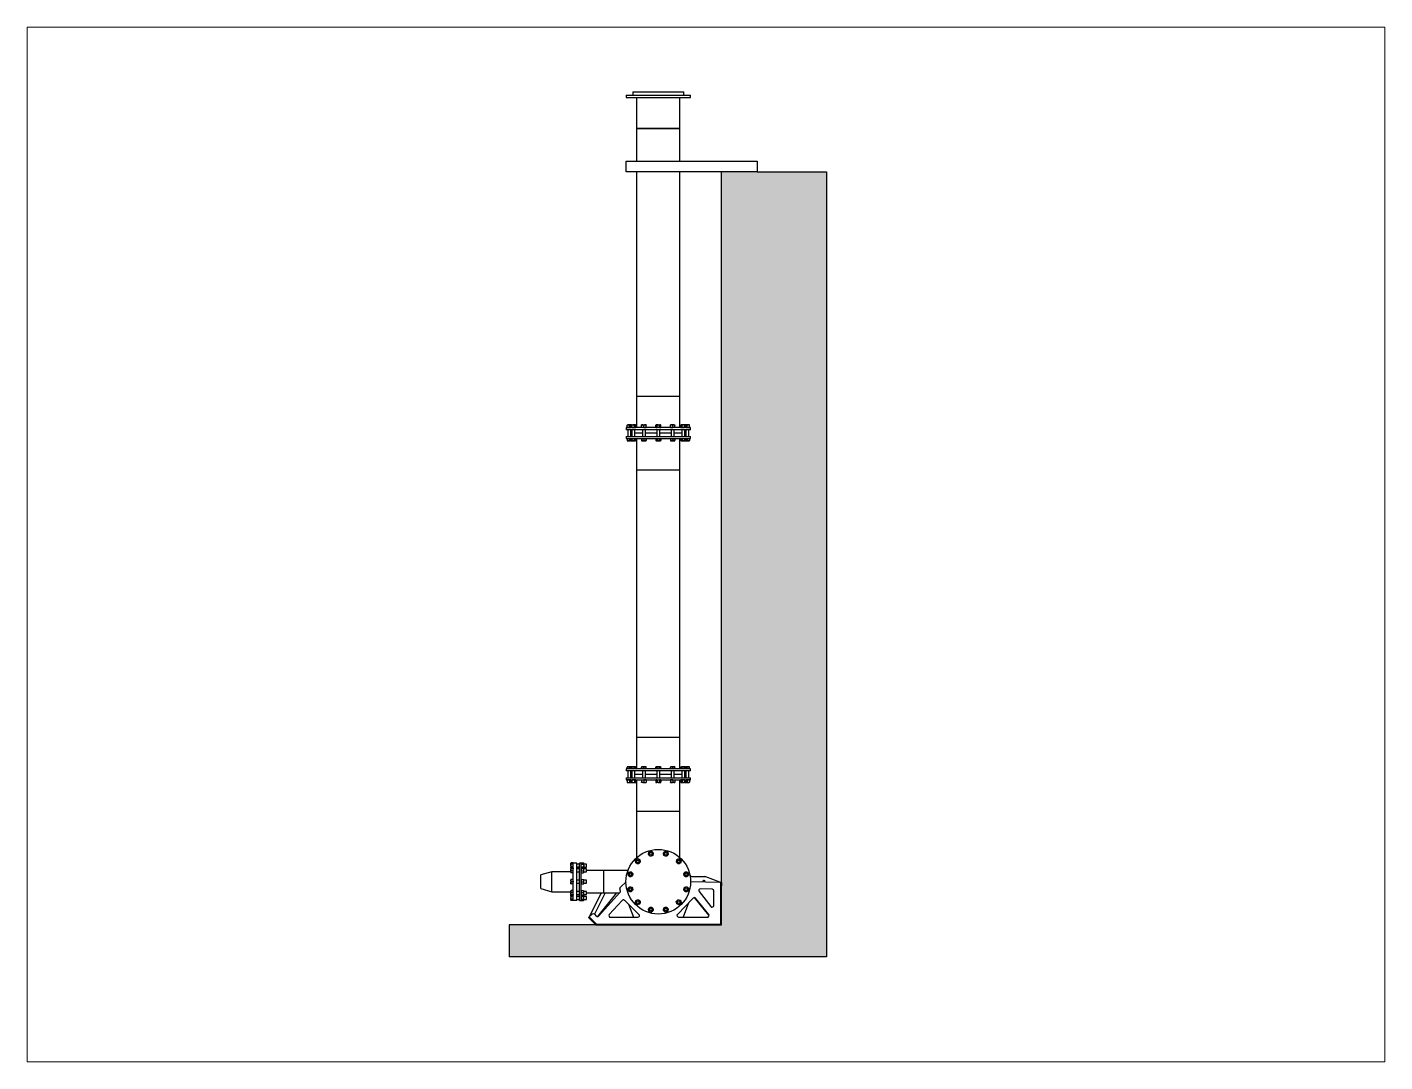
# Paper-space layout 'Assembly Profile View' of a CAD drawing. Header units: inches. Extents: x 1.05 to 9.45, y 0.8 to 7.2.
# The model-space entities are those that its viewports show. They can reach past a viewport. Long polylines and large blocks are cut down to what shows.
import ezdxf

# ---------------------------------------------------------------- set-up
doc = ezdxf.new("R2010")
doc.units = ezdxf.units.IN
doc.header["$MEASUREMENT"] = 0

msp = doc.modelspace()

# ---------------------------------------------------------------- hatches: boundary and pattern name
h = msp.add_hatch()
h.set_pattern_fill('AR-CONC', color=256, scale=0.01)
h.set_pattern_definition([(50, (0, 0), (0.07172602, -0.00627521), [0.0075, -0.0825]), (355, (0, 0), (-0.01387513, 0.07521921), [0.006, -0.066]), (100.45144, (0.00598, -0.00052), (0.05785088, 0.068944), [0.00637402, -0.07011421]), (46.1842, (0, 0.02), (0.10672413, -0.01655193), [0.01125, -0.12375]), (96.63564, (0.00889, 0.01862), (0.0934662, 0.09741186), [0.00956103, -0.10517138]), (351.18416, (0, 0.02), (0.0934662, 0.09741186), [0.009, -0.099]), (21, (0.01, 0.015), (0.0596907, -0.04026189), [0.0075, -0.0825]), (326, (0.01, 0.015), (0.02433153, 0.072515), [0.006, -0.066]), (71.45144, (0.014974, 0.011645), (0.08402224, 0.03225312), [0.00637402, -0.07011421]), (37.5, (0, 0), (0.001215986, 0.033289385), [0, -0.0652, 0, -0.067, 0, -0.06625]), (7.5, (0, 0), (0.026306954, 0.03944117), [0, -0.0382, 0, -0.0637, 0, -0.02525]), (327.5, (-0.0223, 0), (0.053382244, -0.002255487), [0, -0.025, 0, -0.078, 0, -0.1035]), (317.5, (-0.0323, 0), (0.05831862, 0.0100105), [0, -0.0325, 0, -0.0518, 0, -0.0735])])
h.paths.add_polyline_path([(24.1749, 9.6714), (23.9618, 9.6714), (23.8533, 9.6714), (23.8533, 7.4945), (23.8533, 7.4841), (23.8533, 7.3697), (23.8533, 7.3649), (23.8485, 7.3649), (23.4702, 7.3649), (23.2027, 7.3649), (23.2027, 7.267), (24.1749, 7.267)])

# ---------------------------------------------------------------- linework, layer by layer
at = {"color": 7, "linetype": 'Continuous', "lineweight": 25}
for p, q in [((23.5604, 9.9059), (23.5604, 9.8993)), ((23.5604, 9.9059), (23.6593, 9.9059)), ((23.5604, 9.8993), (23.6593, 9.8993)), ((23.5812, 9.9163), (23.5812, 9.9059)), ((23.5812, 9.9163), (23.6593, 9.9163)), ((23.5929, 9.8993), (23.5929, 9.8038)), ((23.6593, 9.9163), (23.7374, 9.9163)), ((23.6593, 9.9059), (23.7583, 9.9059)), ((23.6593, 9.8993), (23.7583, 9.8993)), ((23.7257, 9.8038), (23.7257, 9.8993)), ((23.7374, 9.9059), (23.7374, 9.9163)), ((23.7583, 9.8993), (23.7583, 9.9059)), ((23.5929, 9.8038), (23.5929, 9.704)), ((23.5929, 9.8038), (23.6593, 9.8038)), ((23.7257, 9.8038), (23.5929, 9.8038)), ((23.6593, 9.8038), (23.7257, 9.8038)), ((23.7257, 9.704), (23.7257, 9.8038)), ((23.5929, 9.6714), (23.5929, 8.9836)), ((23.7257, 8.9836), (23.7257, 9.6714)), ((23.5929, 8.9836), (23.5929, 8.888)), ((23.6593, 8.9836), (23.5929, 8.9836)), ((23.7257, 8.9836), (23.5929, 8.9836)), ((23.7257, 8.9836), (23.6593, 8.9836)), ((23.7257, 8.888), (23.7257, 8.9836)), ((23.5604, 8.888), (23.5604, 8.8815)), ((23.7583, 8.888), (23.5604, 8.888)), ((23.7583, 8.8815), (23.5604, 8.8815)), ((23.5604, 8.8606), (23.5604, 8.8541)), ((23.5604, 8.8606), (23.7583, 8.8606)), ((23.5639, 8.8961), (23.5674, 8.8961)), ((23.5639, 8.8882), (23.5639, 8.8952)), ((23.5639, 8.8882), (23.5639, 8.888)), ((23.5639, 8.8882), (23.5674, 8.8882)), ((23.5662, 8.8815), (23.5662, 8.8606)), ((23.5742, 8.8961), (23.5674, 8.8961)), ((23.5674, 8.8882), (23.5708, 8.8882)), ((23.5708, 8.8882), (23.5708, 8.8952)), ((23.5708, 8.8882), (23.5742, 8.8882)), ((23.5758, 8.8961), (23.5742, 8.8961)), ((23.5742, 8.8882), (23.5748, 8.8882)), ((23.5758, 8.8961), (23.5748, 8.8952)), ((23.5748, 8.8882), (23.5748, 8.8952)), ((23.5767, 8.8882), (23.5748, 8.8882)), ((23.5753, 8.8606), (23.5753, 8.8815)), ((23.5767, 8.8961), (23.5758, 8.8961)), ((23.5758, 8.8882), (23.5758, 8.888)), ((23.5767, 8.8961), (23.5826, 8.8961)), ((23.5787, 8.8882), (23.5767, 8.8882)), ((23.5781, 8.8815), (23.5781, 8.8606)), ((23.5787, 8.8882), (23.5787, 8.8952)), ((23.5787, 8.8882), (23.5826, 8.8882)), ((23.5886, 8.8961), (23.5826, 8.8961)), ((23.5826, 8.8882), (23.5866, 8.8882)), ((23.5866, 8.8882), (23.5866, 8.8952)), ((23.5866, 8.8882), (23.5886, 8.8882)), ((23.5872, 8.8606), (23.5872, 8.8815)), ((23.6105, 8.8711), (23.5872, 8.8711)), ((23.5895, 8.8961), (23.5886, 8.8961)), ((23.5886, 8.8882), (23.5905, 8.8882)), ((23.5905, 8.8952), (23.5895, 8.8961)), ((23.5895, 8.888), (23.5895, 8.8882)), ((23.5905, 8.8882), (23.5905, 8.8952)), ((23.6116, 8.8961), (23.6082, 8.8961)), ((23.6082, 8.8882), (23.6082, 8.8952)), ((23.6082, 8.8882), (23.6082, 8.888)), ((23.6116, 8.8882), (23.6082, 8.8882)), ((23.6105, 8.8815), (23.6105, 8.8606)), ((23.6116, 8.8961), (23.6185, 8.8961)), ((23.6151, 8.8882), (23.6116, 8.8882)), ((23.6151, 8.8882), (23.6151, 8.8952)), ((23.6151, 8.8882), (23.6185, 8.8882)), ((23.6219, 8.8961), (23.6185, 8.8961)), ((23.6185, 8.8882), (23.6219, 8.8882)), ((23.6196, 8.8606), (23.6196, 8.8815)), ((23.6548, 8.8711), (23.6196, 8.8711)), ((23.6219, 8.8882), (23.6219, 8.8952)), ((23.6219, 8.888), (23.6219, 8.8882)), ((23.6525, 8.8961), (23.6514, 8.8952)), ((23.6514, 8.8882), (23.6514, 8.8952)), ((23.6514, 8.8882), (23.6534, 8.8882)), ((23.6534, 8.8961), (23.6525, 8.8961)), ((23.6525, 8.8882), (23.6525, 8.888)), ((23.6593, 8.8961), (23.6534, 8.8961)), ((23.6534, 8.8882), (23.6554, 8.8882)), ((23.6548, 8.8815), (23.6548, 8.8606)), ((23.6554, 8.8882), (23.6554, 8.8952)), ((23.6593, 8.8882), (23.6554, 8.8882)), ((23.6593, 8.8961), (23.6652, 8.8961)), ((23.6633, 8.8882), (23.6593, 8.8882)), ((23.6633, 8.8882), (23.6633, 8.8952)), ((23.6633, 8.8882), (23.6652, 8.8882)), ((23.6639, 8.8606), (23.6639, 8.8815)), ((23.699, 8.8711), (23.6639, 8.8711)), ((23.6662, 8.8961), (23.6652, 8.8961)), ((23.6652, 8.8882), (23.6672, 8.8882)), ((23.6672, 8.8952), (23.6662, 8.8961)), ((23.6662, 8.888), (23.6662, 8.8882)), ((23.6672, 8.8882), (23.6672, 8.8952)), ((23.7002, 8.8961), (23.6968, 8.8961)), ((23.6968, 8.8882), (23.6968, 8.8952)), ((23.6968, 8.8882), (23.6968, 8.888)), ((23.6968, 8.8882), (23.7002, 8.8882)), ((23.699, 8.8815), (23.699, 8.8606)), ((23.707, 8.8961), (23.7002, 8.8961)), ((23.7002, 8.8882), (23.7036, 8.8882)), ((23.7036, 8.8882), (23.7036, 8.8952)), ((23.707, 8.8882), (23.7036, 8.8882)), ((23.707, 8.8961), (23.7104, 8.8961)), ((23.7104, 8.8882), (23.707, 8.8882)), ((23.7082, 8.8606), (23.7082, 8.8815)), ((23.7314, 8.8711), (23.7082, 8.8711)), ((23.7104, 8.8882), (23.7104, 8.8952)), ((23.7104, 8.888), (23.7104, 8.8882)), ((23.7292, 8.8961), (23.7281, 8.8952)), ((23.7281, 8.8882), (23.7281, 8.8952)), ((23.7281, 8.8882), (23.7301, 8.8882)), ((23.7301, 8.8961), (23.7292, 8.8961)), ((23.7292, 8.8882), (23.7292, 8.888)), ((23.736, 8.8961), (23.7301, 8.8961)), ((23.7301, 8.8882), (23.7321, 8.8882)), ((23.7314, 8.8815), (23.7314, 8.8606)), ((23.7321, 8.8882), (23.7321, 8.8952)), ((23.7321, 8.8882), (23.736, 8.8882)), ((23.7419, 8.8961), (23.736, 8.8961)), ((23.736, 8.8882), (23.7399, 8.8882)), ((23.7399, 8.8882), (23.7399, 8.8952)), ((23.7419, 8.8882), (23.7399, 8.8882)), ((23.7406, 8.8606), (23.7406, 8.8815)), ((23.7419, 8.8961), (23.7428, 8.8961)), ((23.7439, 8.8882), (23.7419, 8.8882)), ((23.7439, 8.8952), (23.7428, 8.8961)), ((23.7444, 8.8961), (23.7428, 8.8961)), ((23.7428, 8.888), (23.7428, 8.8882)), ((23.7444, 8.8961), (23.743, 8.8959)), ((23.7433, 8.8815), (23.7433, 8.8606)), ((23.7439, 8.8882), (23.7439, 8.8952)), ((23.7439, 8.8882), (23.7444, 8.8882)), ((23.7513, 8.8961), (23.7444, 8.8961)), ((23.7444, 8.8882), (23.7479, 8.8882)), ((23.7479, 8.8882), (23.7479, 8.8952)), ((23.7479, 8.8882), (23.7513, 8.8882)), ((23.7547, 8.8961), (23.7513, 8.8961)), ((23.7513, 8.8882), (23.7547, 8.8882)), ((23.7524, 8.8606), (23.7524, 8.8815)), ((23.7547, 8.8882), (23.7547, 8.8952)), ((23.7547, 8.888), (23.7547, 8.8882)), ((23.7583, 8.8815), (23.7583, 8.888)), ((23.7583, 8.8541), (23.7583, 8.8606)), ((23.5604, 8.8541), (23.7583, 8.8541)), ((23.5639, 8.8541), (23.5639, 8.8485)), ((23.5639, 8.8478), (23.5674, 8.8478)), ((23.5674, 8.8478), (23.5742, 8.8478)), ((23.5708, 8.8541), (23.5708, 8.8485)), ((23.5756, 8.848), (23.5742, 8.8478)), ((23.5758, 8.8478), (23.5742, 8.8478)), ((23.5748, 8.8541), (23.5748, 8.8485)), ((23.5748, 8.8485), (23.5758, 8.8478)), ((23.5758, 8.8478), (23.5767, 8.8478)), ((23.5767, 8.8478), (23.5826, 8.8478)), ((23.5787, 8.8541), (23.5787, 8.8485)), ((23.5826, 8.8478), (23.5886, 8.8478)), ((23.5866, 8.8541), (23.5866, 8.8485)), ((23.5895, 8.8478), (23.5886, 8.8478)), ((23.5895, 8.8478), (23.5905, 8.8485)), ((23.5905, 8.8541), (23.5905, 8.8485)), ((23.5929, 8.8541), (23.5929, 8.7586)), ((23.6082, 8.8541), (23.6082, 8.8485)), ((23.6082, 8.8478), (23.6116, 8.8478)), ((23.6116, 8.8478), (23.6185, 8.8478)), ((23.6151, 8.8541), (23.6151, 8.8485)), ((23.6185, 8.8478), (23.6219, 8.8478)), ((23.6219, 8.8541), (23.6219, 8.8485)), ((23.6514, 8.8541), (23.6514, 8.8485)), ((23.6514, 8.8485), (23.6525, 8.8478)), ((23.6525, 8.8478), (23.6534, 8.8478)), ((23.6534, 8.8478), (23.6593, 8.8478)), ((23.6554, 8.8541), (23.6554, 8.8485)), ((23.6593, 8.8478), (23.6652, 8.8478)), ((23.6633, 8.8541), (23.6633, 8.8485)), ((23.6652, 8.8478), (23.6662, 8.8478)), ((23.6662, 8.8478), (23.6672, 8.8485)), ((23.6672, 8.8541), (23.6672, 8.8485)), ((23.6968, 8.8541), (23.6968, 8.8485)), ((23.6968, 8.8478), (23.7002, 8.8478)), ((23.7002, 8.8478), (23.707, 8.8478)), ((23.7036, 8.8541), (23.7036, 8.8485)), ((23.707, 8.8478), (23.7104, 8.8478)), ((23.7104, 8.8541), (23.7104, 8.8485)), ((23.7257, 8.7586), (23.7257, 8.8541)), ((23.7281, 8.8541), (23.7281, 8.8485)), ((23.7281, 8.8485), (23.7292, 8.8478)), ((23.7292, 8.8478), (23.7301, 8.8478)), ((23.7301, 8.8478), (23.736, 8.8478)), ((23.7321, 8.8541), (23.7321, 8.8485)), ((23.736, 8.8478), (23.7419, 8.8478)), ((23.7399, 8.8541), (23.7399, 8.8485)), ((23.7419, 8.8478), (23.7428, 8.8478)), ((23.7428, 8.8478), (23.7439, 8.8485)), ((23.7428, 8.8478), (23.7444, 8.8478)), ((23.7439, 8.8541), (23.7439, 8.8485)), ((23.7444, 8.8478), (23.7513, 8.8478)), ((23.7479, 8.8541), (23.7479, 8.8485)), ((23.7513, 8.8478), (23.7547, 8.8478)), ((23.7547, 8.8541), (23.7547, 8.8485)), ((23.5929, 8.7586), (23.5929, 7.9384)), ((23.5929, 8.7586), (23.7257, 8.7586)), ((23.7257, 7.9384), (23.7257, 8.7586)), ((23.5929, 7.9384), (23.5929, 7.8428)), ((23.6593, 7.9384), (23.5929, 7.9384)), ((23.7257, 7.9384), (23.5929, 7.9384)), ((23.7257, 7.9384), (23.6593, 7.9384)), ((23.7257, 7.8428), (23.7257, 7.9384)), ((23.5604, 7.8428), (23.5604, 7.8363)), ((23.6593, 7.8428), (23.5604, 7.8428)), ((23.6593, 7.8363), (23.5604, 7.8363)), ((23.5674, 7.8491), (23.5639, 7.8491)), ((23.5639, 7.8428), (23.5639, 7.8485)), ((23.5662, 7.8363), (23.5662, 7.8154)), ((23.5742, 7.8491), (23.5674, 7.8491)), ((23.5708, 7.8428), (23.5708, 7.8485)), ((23.5758, 7.8491), (23.5742, 7.8491)), ((23.5758, 7.8491), (23.5748, 7.8485)), ((23.5748, 7.8428), (23.5748, 7.8485)), ((23.5753, 7.8154), (23.5753, 7.8363)), ((23.5767, 7.8491), (23.5758, 7.8491)), ((23.5826, 7.8491), (23.5767, 7.8491)), ((23.5781, 7.8363), (23.5781, 7.8154)), ((23.5787, 7.8428), (23.5787, 7.8485)), ((23.5886, 7.8491), (23.5826, 7.8491)), ((23.5866, 7.8428), (23.5866, 7.8485)), ((23.5872, 7.8154), (23.5872, 7.8363)), ((23.6105, 7.8259), (23.5872, 7.8259)), ((23.5895, 7.8491), (23.5886, 7.8491)), ((23.5905, 7.8485), (23.5895, 7.8491)), ((23.5905, 7.8428), (23.5905, 7.8485)), ((23.6116, 7.8491), (23.6082, 7.8491)), ((23.6082, 7.8428), (23.6082, 7.8485)), ((23.6105, 7.8363), (23.6105, 7.8154)), ((23.6185, 7.8491), (23.6116, 7.8491)), ((23.6151, 7.8428), (23.6151, 7.8485)), ((23.6219, 7.8491), (23.6185, 7.8491)), ((23.6196, 7.8154), (23.6196, 7.8363)), ((23.6548, 7.8259), (23.6196, 7.8259)), ((23.6219, 7.8428), (23.6219, 7.8485)), ((23.6525, 7.8491), (23.6514, 7.8485)), ((23.6514, 7.8428), (23.6514, 7.8485)), ((23.6534, 7.8491), (23.6525, 7.8491)), ((23.6593, 7.8491), (23.6534, 7.8491)), ((23.6548, 7.8363), (23.6548, 7.8154)), ((23.6554, 7.8428), (23.6554, 7.8485)), ((23.6652, 7.8491), (23.6593, 7.8491)), ((23.7583, 7.8428), (23.6593, 7.8428)), ((23.7583, 7.8363), (23.6593, 7.8363)), ((23.6633, 7.8428), (23.6633, 7.8485)), ((23.6639, 7.8154), (23.6639, 7.8363)), ((23.699, 7.8259), (23.6639, 7.8259)), ((23.6662, 7.8491), (23.6652, 7.8491)), ((23.6672, 7.8485), (23.6662, 7.8491)), ((23.6672, 7.8428), (23.6672, 7.8485)), ((23.7002, 7.8491), (23.6968, 7.8491)), ((23.6968, 7.8428), (23.6968, 7.8485)), ((23.699, 7.8363), (23.699, 7.8154)), ((23.707, 7.8491), (23.7002, 7.8491)), ((23.7036, 7.8428), (23.7036, 7.8485)), ((23.7104, 7.8491), (23.707, 7.8491)), ((23.7082, 7.8154), (23.7082, 7.8363)), ((23.7314, 7.8259), (23.7082, 7.8259)), ((23.7104, 7.8428), (23.7104, 7.8485)), ((23.7292, 7.8491), (23.7281, 7.8485)), ((23.7281, 7.8428), (23.7281, 7.8485)), ((23.7292, 7.8491), (23.7301, 7.8491)), ((23.736, 7.8491), (23.7301, 7.8491)), ((23.7314, 7.8363), (23.7314, 7.8154)), ((23.7321, 7.8428), (23.7321, 7.8485)), ((23.7419, 7.8491), (23.736, 7.8491)), ((23.7399, 7.8428), (23.7399, 7.8485)), ((23.7406, 7.8154), (23.7406, 7.8363)), ((23.7428, 7.8491), (23.7419, 7.8491)), ((23.7439, 7.8485), (23.7428, 7.8491)), ((23.7428, 7.8491), (23.7444, 7.8491)), ((23.7431, 7.8489), (23.7444, 7.8491)), ((23.7433, 7.8363), (23.7433, 7.8154)), ((23.7439, 7.8428), (23.7439, 7.8485)), ((23.7513, 7.8491), (23.7444, 7.8491)), ((23.7479, 7.8428), (23.7479, 7.8485)), ((23.7547, 7.8491), (23.7513, 7.8491)), ((23.7524, 7.8154), (23.7524, 7.8363)), ((23.7547, 7.8428), (23.7547, 7.8485)), ((23.7583, 7.8363), (23.7583, 7.8428)), ((23.5604, 7.8154), (23.5604, 7.8089)), ((23.5604, 7.8154), (23.6593, 7.8154)), ((23.5604, 7.8089), (23.6593, 7.8089)), ((23.5639, 7.8089), (23.5639, 7.8088)), ((23.5674, 7.8088), (23.5639, 7.8088)), ((23.5639, 7.8088), (23.5639, 7.8018)), ((23.5639, 7.8008), (23.5674, 7.8008)), ((23.5708, 7.8088), (23.5674, 7.8088)), ((23.5674, 7.8008), (23.5742, 7.8008)), ((23.5708, 7.8088), (23.5708, 7.8018)), ((23.5742, 7.8088), (23.5708, 7.8088)), ((23.5748, 7.8088), (23.5742, 7.8088)), ((23.5742, 7.8008), (23.5756, 7.801)), ((23.5742, 7.8008), (23.5758, 7.8008)), ((23.5748, 7.8088), (23.5748, 7.8018)), ((23.5748, 7.8088), (23.5767, 7.8088)), ((23.5748, 7.8018), (23.5758, 7.8008)), ((23.5758, 7.8089), (23.5758, 7.8088)), ((23.5767, 7.8008), (23.5758, 7.8008)), ((23.5767, 7.8088), (23.5787, 7.8088)), ((23.5767, 7.8008), (23.5826, 7.8008)), ((23.5826, 7.8088), (23.5787, 7.8088)), ((23.5787, 7.8088), (23.5787, 7.8018)), ((23.5866, 7.8088), (23.5826, 7.8088)), ((23.5826, 7.8008), (23.5886, 7.8008)), ((23.5866, 7.8088), (23.5866, 7.8018)), ((23.5886, 7.8088), (23.5866, 7.8088)), ((23.5905, 7.8088), (23.5886, 7.8088)), ((23.5886, 7.8008), (23.5895, 7.8008)), ((23.5895, 7.8088), (23.5895, 7.8089)), ((23.5895, 7.8008), (23.5905, 7.8018)), ((23.5905, 7.8088), (23.5905, 7.8018)), ((23.5929, 7.8089), (23.5929, 7.7134)), ((23.6082, 7.8089), (23.6082, 7.8088)), ((23.6082, 7.8088), (23.6082, 7.8018)), ((23.6082, 7.8088), (23.6116, 7.8088)), ((23.6116, 7.8008), (23.6082, 7.8008)), ((23.6116, 7.8088), (23.6151, 7.8088)), ((23.6116, 7.8008), (23.6185, 7.8008)), ((23.6185, 7.8088), (23.6151, 7.8088)), ((23.6151, 7.8088), (23.6151, 7.8018)), ((23.6219, 7.8088), (23.6185, 7.8088)), ((23.6185, 7.8008), (23.6219, 7.8008)), ((23.6219, 7.8088), (23.6219, 7.8089)), ((23.6219, 7.8088), (23.6219, 7.8018)), ((23.6534, 7.8088), (23.6514, 7.8088)), ((23.6514, 7.8088), (23.6514, 7.8018)), ((23.6514, 7.8018), (23.6525, 7.8008)), ((23.6525, 7.8089), (23.6525, 7.8088)), ((23.6525, 7.8008), (23.6534, 7.8008)), ((23.6554, 7.8088), (23.6534, 7.8088)), ((23.6593, 7.8008), (23.6534, 7.8008)), ((23.6554, 7.8088), (23.6554, 7.8018)), ((23.6554, 7.8088), (23.6593, 7.8088)), ((23.6593, 7.8154), (23.7583, 7.8154)), ((23.6593, 7.8089), (23.7583, 7.8089)), ((23.6593, 7.8088), (23.6633, 7.8088)), ((23.6593, 7.8008), (23.6652, 7.8008)), ((23.6652, 7.8088), (23.6633, 7.8088)), ((23.6633, 7.8088), (23.6633, 7.8018)), ((23.6672, 7.8088), (23.6652, 7.8088)), ((23.6652, 7.8008), (23.6662, 7.8008)), ((23.6662, 7.8088), (23.6662, 7.8089)), ((23.6662, 7.8008), (23.6672, 7.8018)), ((23.6672, 7.8088), (23.6672, 7.8018)), ((23.6968, 7.8089), (23.6968, 7.8088)), ((23.7002, 7.8088), (23.6968, 7.8088)), ((23.6968, 7.8088), (23.6968, 7.8018)), ((23.6968, 7.8008), (23.7002, 7.8008)), ((23.7036, 7.8088), (23.7002, 7.8088)), ((23.707, 7.8008), (23.7002, 7.8008)), ((23.7036, 7.8088), (23.7036, 7.8018)), ((23.7036, 7.8088), (23.707, 7.8088)), ((23.707, 7.8088), (23.7104, 7.8088)), ((23.707, 7.8008), (23.7104, 7.8008)), ((23.7104, 7.8088), (23.7104, 7.8089)), ((23.7104, 7.8088), (23.7104, 7.8018)), ((23.7257, 7.7134), (23.7257, 7.8089)), ((23.7301, 7.8088), (23.7281, 7.8088)), ((23.7281, 7.8088), (23.7281, 7.8018)), ((23.7281, 7.8018), (23.7292, 7.8008)), ((23.7292, 7.8089), (23.7292, 7.8088)), ((23.7292, 7.8008), (23.7301, 7.8008)), ((23.7321, 7.8088), (23.7301, 7.8088)), ((23.7301, 7.8008), (23.736, 7.8008)), ((23.736, 7.8088), (23.7321, 7.8088)), ((23.7321, 7.8088), (23.7321, 7.8018)), ((23.7399, 7.8088), (23.736, 7.8088)), ((23.7419, 7.8008), (23.736, 7.8008)), ((23.7399, 7.8088), (23.7399, 7.8018)), ((23.7399, 7.8088), (23.7419, 7.8088)), ((23.7419, 7.8088), (23.7439, 7.8088)), ((23.7419, 7.8008), (23.7428, 7.8008)), ((23.7428, 7.8088), (23.7428, 7.8089)), ((23.7428, 7.8008), (23.7439, 7.8018)), ((23.7428, 7.8008), (23.7444, 7.8008)), ((23.7444, 7.8088), (23.7439, 7.8088)), ((23.7439, 7.8088), (23.7439, 7.8018)), ((23.7479, 7.8088), (23.7444, 7.8088)), ((23.7444, 7.8008), (23.7513, 7.8008)), ((23.7479, 7.8088), (23.7479, 7.8018)), ((23.7513, 7.8088), (23.7479, 7.8088)), ((23.7547, 7.8088), (23.7513, 7.8088)), ((23.7547, 7.8008), (23.7513, 7.8008)), ((23.7547, 7.8088), (23.7547, 7.8089)), ((23.7547, 7.8088), (23.7547, 7.8018)), ((23.7583, 7.8089), (23.7583, 7.8154)), ((23.5929, 7.7134), (23.5929, 7.5706)), ((23.5929, 7.7134), (23.7257, 7.7134)), ((23.5929, 7.7134), (23.6593, 7.7134)), ((23.6593, 7.7134), (23.7257, 7.7134)), ((23.7257, 7.5706), (23.7257, 7.7134)), ((23.3333, 7.5277), (23.2999, 7.5178)), ((23.3917, 7.5277), (23.3333, 7.5277)), ((23.3333, 7.5089), (23.3333, 7.5277)), ((23.3923, 7.5546), (23.3917, 7.5535)), ((23.3917, 7.5535), (23.3917, 7.5526)), ((23.3917, 7.5467), (23.3917, 7.5526)), ((23.3917, 7.5467), (23.3917, 7.5408)), ((23.3917, 7.5408), (23.3917, 7.5399)), ((23.3917, 7.5399), (23.3919, 7.5394)), ((23.3918, 7.5393), (23.3917, 7.539)), ((23.3917, 7.539), (23.3917, 7.5388)), ((23.3917, 7.5388), (23.3917, 7.534)), ((23.3917, 7.5274), (23.3917, 7.534)), ((23.398, 7.5546), (23.3923, 7.5546)), ((23.398, 7.5506), (23.3923, 7.5506)), ((23.398, 7.5427), (23.3923, 7.5427)), ((23.398, 7.5398), (23.3923, 7.5398)), ((23.398, 7.5378), (23.3923, 7.5378)), ((23.398, 7.5302), (23.3923, 7.5302)), ((23.398, 7.5546), (23.398, 7.5538)), ((23.4093, 7.5538), (23.398, 7.5538)), ((23.398, 7.5382), (23.398, 7.5538)), ((23.398, 7.5382), (23.398, 7.5378)), ((23.398, 7.5378), (23.398, 7.5362)), ((23.398, 7.5189), (23.398, 7.5362)), ((23.4093, 7.5189), (23.4093, 7.5538)), ((23.4177, 7.5512), (23.4093, 7.5512)), ((23.4093, 7.5421), (23.4177, 7.5421)), ((23.4177, 7.5415), (23.4093, 7.5415)), ((23.4177, 7.5368), (23.4093, 7.5368)), ((23.4093, 7.5276), (23.4177, 7.5276)), ((23.4229, 7.5545), (23.4177, 7.5545)), ((23.4177, 7.4972), (23.4177, 7.5545)), ((23.4229, 7.4972), (23.4229, 7.5545)), ((23.423, 7.5535), (23.4229, 7.5535)), ((23.4229, 7.5399), (23.423, 7.5399)), ((23.423, 7.539), (23.4229, 7.539)), ((23.423, 7.5546), (23.423, 7.5526)), ((23.423, 7.5546), (23.43, 7.5546)), ((23.423, 7.5526), (23.423, 7.5506)), ((23.423, 7.5506), (23.43, 7.5506)), ((23.423, 7.5467), (23.423, 7.5506)), ((23.423, 7.5427), (23.423, 7.5467)), ((23.423, 7.5427), (23.423, 7.5408)), ((23.423, 7.5427), (23.43, 7.5427)), ((23.423, 7.5408), (23.423, 7.5398)), ((23.423, 7.5398), (23.423, 7.5388)), ((23.423, 7.5398), (23.43, 7.5398)), ((23.423, 7.5388), (23.423, 7.5378)), ((23.423, 7.5378), (23.423, 7.534)), ((23.423, 7.5378), (23.43, 7.5378)), ((23.423, 7.534), (23.423, 7.5302)), ((23.423, 7.5302), (23.43, 7.5302)), ((23.423, 7.5274), (23.423, 7.5302)), ((23.4309, 7.5535), (23.43, 7.5546)), ((23.4306, 7.5394), (23.4309, 7.5399)), ((23.4309, 7.539), (23.4307, 7.5393)), ((23.4309, 7.5526), (23.4309, 7.5535)), ((23.4309, 7.5467), (23.4309, 7.5526)), ((23.4389, 7.5512), (23.4309, 7.5512)), ((23.4309, 7.5467), (23.4309, 7.5408)), ((23.4309, 7.5421), (23.4389, 7.5421)), ((23.4309, 7.5399), (23.4309, 7.5408)), ((23.4309, 7.5388), (23.4309, 7.539)), ((23.4309, 7.534), (23.4309, 7.5388)), ((23.4389, 7.5368), (23.4309, 7.5368)), ((23.4309, 7.5274), (23.4309, 7.534)), ((23.4309, 7.5276), (23.4389, 7.5276)), ((23.4396, 7.5506), (23.4389, 7.5512)), ((23.4389, 7.5467), (23.4389, 7.5512)), ((23.4389, 7.5421), (23.4389, 7.5467)), ((23.4389, 7.5421), (23.4396, 7.5428)), ((23.4396, 7.5361), (23.4389, 7.5368)), ((23.4389, 7.529), (23.4389, 7.5368)), ((23.4389, 7.5276), (23.4389, 7.529)), ((23.4389, 7.5276), (23.4396, 7.5283)), ((23.4396, 7.5467), (23.4396, 7.5506)), ((23.4396, 7.5428), (23.4396, 7.5467)), ((23.4396, 7.5295), (23.4396, 7.5361)), ((23.4927, 7.5317), (23.4396, 7.5317)), ((23.4396, 7.5283), (23.4396, 7.5295)), ((23.5666, 7.5317), (23.4927, 7.5317)), ((23.4927, 7.4972), (23.4927, 7.5317)), ((23.4927, 7.4627), (23.4927, 7.5317)), ((23.2999, 7.5051), (23.2999, 7.5178)), ((23.2999, 7.4766), (23.2999, 7.5051)), ((23.3333, 7.4667), (23.3333, 7.5089)), ((23.3917, 7.5274), (23.3917, 7.5254)), ((23.3917, 7.5254), (23.3918, 7.5251)), ((23.3917, 7.504), (23.3917, 7.5006)), ((23.3917, 7.5006), (23.3917, 7.4938)), ((23.3917, 7.4904), (23.3917, 7.4938)), ((23.398, 7.5246), (23.3923, 7.5246)), ((23.398, 7.504), (23.3923, 7.504)), ((23.398, 7.4972), (23.3923, 7.4972)), ((23.398, 7.4904), (23.3923, 7.4904)), ((23.398, 7.4986), (23.398, 7.5189)), ((23.398, 7.4986), (23.398, 7.4972)), ((23.398, 7.4972), (23.398, 7.4958)), ((23.398, 7.4582), (23.398, 7.4958)), ((23.4093, 7.4406), (23.4093, 7.5189)), ((23.4177, 7.5018), (23.4093, 7.5018)), ((23.4093, 7.4927), (23.4177, 7.4927)), ((23.4177, 7.4399), (23.4177, 7.4972)), ((23.4229, 7.5254), (23.423, 7.5254)), ((23.423, 7.504), (23.4229, 7.504)), ((23.4229, 7.4399), (23.4229, 7.4972)), ((23.4229, 7.4904), (23.423, 7.4904)), ((23.423, 7.5246), (23.423, 7.5274)), ((23.423, 7.5246), (23.43, 7.5246)), ((23.423, 7.504), (23.423, 7.5006)), ((23.423, 7.504), (23.43, 7.504)), ((23.423, 7.5006), (23.423, 7.4972)), ((23.423, 7.4972), (23.43, 7.4972)), ((23.423, 7.4972), (23.423, 7.4938)), ((23.423, 7.4938), (23.423, 7.4904)), ((23.423, 7.4904), (23.43, 7.4904)), ((23.4307, 7.5251), (23.4309, 7.5254)), ((23.4309, 7.5274), (23.4309, 7.5254)), ((23.4309, 7.5006), (23.4309, 7.504)), ((23.4389, 7.5018), (23.4309, 7.5018)), ((23.4309, 7.4938), (23.4309, 7.5006)), ((23.4309, 7.4904), (23.4309, 7.4938)), ((23.4309, 7.4927), (23.4389, 7.4927)), ((23.4396, 7.5011), (23.4389, 7.5018)), ((23.4389, 7.4927), (23.4389, 7.5018)), ((23.4389, 7.4927), (23.4396, 7.4933)), ((23.4396, 7.4933), (23.4396, 7.5011)), ((23.4927, 7.4627), (23.4927, 7.4972)), ((23.5431, 7.4807), (23.5604, 7.4972)), ((23.8507, 7.4945), (23.7583, 7.4972)), ((23.7614, 7.5128), (23.7993, 7.5128)), ((23.8473, 7.4958), (23.8048, 7.5118)), ((23.8507, 7.4841), (23.8507, 7.4945)), ((23.8507, 7.4945), (23.8533, 7.4945)), ((23.8533, 7.4945), (23.8533, 7.4841)), ((23.2999, 7.4766), (23.3333, 7.4667)), ((23.3333, 7.4667), (23.3917, 7.4667)), ((23.3918, 7.4693), (23.3917, 7.4691)), ((23.3917, 7.4691), (23.3917, 7.4671)), ((23.3917, 7.4671), (23.3917, 7.4605)), ((23.3917, 7.4605), (23.3917, 7.4556)), ((23.3917, 7.4554), (23.3917, 7.4556)), ((23.3917, 7.4554), (23.3918, 7.4551)), ((23.3919, 7.455), (23.3917, 7.4546)), ((23.3917, 7.4546), (23.3917, 7.4536)), ((23.3917, 7.4536), (23.3917, 7.4477)), ((23.3917, 7.4477), (23.3917, 7.4418)), ((23.398, 7.4698), (23.3923, 7.4698)), ((23.398, 7.4643), (23.3923, 7.4643)), ((23.398, 7.4566), (23.3923, 7.4566)), ((23.398, 7.4546), (23.3923, 7.4546)), ((23.398, 7.4517), (23.3923, 7.4517)), ((23.398, 7.4582), (23.398, 7.4566)), ((23.398, 7.4566), (23.398, 7.4562)), ((23.398, 7.4407), (23.398, 7.4562)), ((23.4177, 7.4668), (23.4093, 7.4668)), ((23.4093, 7.4577), (23.4177, 7.4577)), ((23.4093, 7.4529), (23.4177, 7.4529)), ((23.4177, 7.4523), (23.4093, 7.4523)), ((23.423, 7.4691), (23.4229, 7.4691)), ((23.4229, 7.4554), (23.423, 7.4554)), ((23.423, 7.4546), (23.4229, 7.4546)), ((23.423, 7.4698), (23.423, 7.4671)), ((23.423, 7.4698), (23.43, 7.4698)), ((23.423, 7.4671), (23.423, 7.4643)), ((23.423, 7.4643), (23.423, 7.4605)), ((23.423, 7.4643), (23.43, 7.4643)), ((23.423, 7.4605), (23.423, 7.4566)), ((23.423, 7.4566), (23.43, 7.4566)), ((23.423, 7.4566), (23.423, 7.4556)), ((23.423, 7.4556), (23.423, 7.4546)), ((23.423, 7.4546), (23.423, 7.4536)), ((23.423, 7.4546), (23.43, 7.4546)), ((23.423, 7.4536), (23.423, 7.4517)), ((23.423, 7.4517), (23.43, 7.4517)), ((23.423, 7.4517), (23.423, 7.4477)), ((23.423, 7.4477), (23.423, 7.4438)), ((23.4309, 7.4546), (23.4306, 7.455)), ((23.4309, 7.4691), (23.4307, 7.4693)), ((23.4307, 7.4551), (23.4309, 7.4554)), ((23.4309, 7.4671), (23.4309, 7.4691)), ((23.4309, 7.4605), (23.4309, 7.4671)), ((23.4389, 7.4668), (23.4309, 7.4668)), ((23.4309, 7.4556), (23.4309, 7.4605)), ((23.4309, 7.4577), (23.4389, 7.4577)), ((23.4309, 7.4554), (23.4309, 7.4556)), ((23.4309, 7.4536), (23.4309, 7.4546)), ((23.4309, 7.4477), (23.4309, 7.4536)), ((23.4389, 7.4523), (23.4309, 7.4523)), ((23.4309, 7.4418), (23.4309, 7.4477)), ((23.4396, 7.4661), (23.4389, 7.4668)), ((23.4389, 7.4577), (23.4389, 7.4668)), ((23.4389, 7.4577), (23.4396, 7.4584)), ((23.4396, 7.4516), (23.4389, 7.4523)), ((23.4389, 7.4432), (23.4389, 7.4523)), ((23.4396, 7.4584), (23.4396, 7.4661)), ((23.4396, 7.4627), (23.4927, 7.4627)), ((23.4396, 7.4439), (23.4396, 7.4516)), ((23.4844, 7.4627), (23.4491, 7.3927)), ((23.4961, 7.4627), (23.4634, 7.398)), ((23.4739, 7.3908), (23.5327, 7.4627)), ((23.4768, 7.3924), (23.5419, 7.4638)), ((23.4927, 7.4627), (23.541, 7.4627)), ((23.5432, 7.4684), (23.5416, 7.4758)), ((23.7659, 7.4471), (23.7178, 7.3971)), ((23.8145, 7.3947), (23.7705, 7.4486)), ((23.8136, 7.3968), (23.7737, 7.4468)), ((23.7842, 7.467), (23.8206, 7.4214)), ((23.8248, 7.4744), (23.7884, 7.4755)), ((23.8298, 7.4247), (23.8298, 7.4692)), ((23.8533, 7.4841), (23.8507, 7.4841)), ((23.8507, 7.3697), (23.8507, 7.4841)), ((23.8533, 7.3697), (23.8533, 7.4841)), ((23.3917, 7.4418), (23.3917, 7.4409)), ((23.3917, 7.4409), (23.3923, 7.4398)), ((23.398, 7.4438), (23.3923, 7.4438)), ((23.398, 7.4398), (23.3923, 7.4398)), ((23.398, 7.4407), (23.398, 7.4398)), ((23.398, 7.4406), (23.4093, 7.4406)), ((23.4093, 7.4432), (23.4177, 7.4432)), ((23.4177, 7.4399), (23.4229, 7.4399)), ((23.4229, 7.4409), (23.423, 7.4409)), ((23.423, 7.4438), (23.423, 7.4418)), ((23.423, 7.4438), (23.43, 7.4438)), ((23.423, 7.4418), (23.423, 7.4398)), ((23.423, 7.4398), (23.43, 7.4398)), ((23.43, 7.4398), (23.4309, 7.4409)), ((23.4309, 7.4432), (23.4389, 7.4432)), ((23.4309, 7.4409), (23.4309, 7.4418)), ((23.4389, 7.4432), (23.4396, 7.4439)), ((23.5484, 7.44), (23.5092, 7.397)), ((23.6001, 7.3973), (23.5559, 7.4402)), ((23.5683, 7.4282), (23.583, 7.3883)), ((23.7521, 7.4328), (23.7356, 7.3883)), ((23.4456, 7.3875), (23.4474, 7.3893)), ((23.4529, 7.3801), (23.4456, 7.3875)), ((23.4474, 7.3893), (23.4564, 7.3979)), ((23.4474, 7.3893), (23.4548, 7.382)), ((23.4548, 7.382), (23.4529, 7.3801)), ((23.4529, 7.3801), (23.4668, 7.3663)), ((23.4548, 7.382), (23.4686, 7.3681)), ((23.4636, 7.3978), (23.4692, 7.3922)), ((23.4668, 7.3663), (23.4686, 7.3681)), ((23.4702, 7.3675), (23.8485, 7.3675)), ((23.4702, 7.3649), (23.4702, 7.3675)), ((23.4702, 7.3649), (23.8485, 7.3649)), ((23.5131, 7.3883), (23.5965, 7.3883)), ((23.7215, 7.3883), (23.8095, 7.3883)), ((23.8485, 7.3649), (23.8485, 7.3675)), ((23.8533, 7.3697), (23.8507, 7.3697))]:
    msp.add_line(p, q, dxfattribs=at)
for p, q in [((23.5606, 9.6714), (23.5606, 9.704)), ((23.5606, 9.704), (23.5929, 9.704)), ((23.5929, 9.704), (23.9618, 9.704)), ((23.9618, 9.704), (23.9618, 9.6714)), ((23.5929, 9.6714), (23.5606, 9.6714)), ((23.9618, 9.6714), (23.5929, 9.6714)), ((23.8533, 7.4945), (23.8533, 9.6714)), ((23.9618, 9.6714), (24.1749, 9.6714)), ((24.1749, 9.6714), (24.1749, 7.267)), ((23.4702, 7.3649), (23.2027, 7.3649)), ((23.2027, 7.3649), (23.2027, 7.267)), ((23.8485, 7.3649), (23.8533, 7.3649)), ((23.8533, 7.3649), (23.8533, 7.3697)), ((24.1749, 7.267), (23.2027, 7.267))]:
    msp.add_line(p, q)
at = {"color": 7, "linetype": 'Continuous', "lineweight": 25, "flags": 128}
msp.add_lwpolyline([(23.7955, 7.4961), (23.7954, 7.4965), (23.7953, 7.4972)], dxfattribs=at)
at = {"color": 7, "linetype": 'Continuous', "lineweight": 25}
for centre, radius in [((23.6593, 7.4972), 0.099), ((23.6364, 7.5827), 0.00456), ((23.6364, 7.5827), 0.00387), ((23.6822, 7.5827), 0.00456), ((23.6822, 7.5827), 0.00387), ((23.5967, 7.5598), 0.00456), ((23.5967, 7.5598), 0.00387), ((23.7219, 7.5598), 0.00456), ((23.7219, 7.5598), 0.00387), ((23.5738, 7.5201), 0.00456), ((23.5738, 7.5201), 0.00387), ((23.7448, 7.5201), 0.00456), ((23.7448, 7.5201), 0.00387), ((23.5738, 7.4743), 0.00456), ((23.5738, 7.4743), 0.00387), ((23.7448, 7.4743), 0.00456), ((23.7448, 7.4743), 0.00387), ((23.5967, 7.4346), 0.00456), ((23.5967, 7.4346), 0.00387), ((23.6364, 7.4117), 0.00456), ((23.6364, 7.4117), 0.00387), ((23.6822, 7.4117), 0.00456), ((23.6822, 7.4117), 0.00387), ((23.7219, 7.4346), 0.00456), ((23.7219, 7.4346), 0.00387)]:
    msp.add_circle(centre, radius, dxfattribs=at)
for centre, radius, start, end in [((23.6364, 7.5827), 0.00683, 165, 225), ((23.6364, 7.5827), 0.00683, 105, 165), ((23.6364, 7.5827), 0.00683, 225, 285), ((23.6364, 7.5827), 0.00683, 45, 105), ((23.6364, 7.5827), 0.00683, 285, 345), ((23.6364, 7.5827), 0.00683, 345, 45), ((23.6822, 7.5827), 0.00683, 135, 195), ((23.6822, 7.5827), 0.00683, 195, 255), ((23.6822, 7.5827), 0.00683, 75, 135), ((23.6822, 7.5827), 0.00683, 255, 315), ((23.6822, 7.5827), 0.00683, 15, 75), ((23.6822, 7.5827), 0.00683, 315, 15), ((23.5967, 7.5598), 0.00683, 135, 195), ((23.5967, 7.5598), 0.00683, 195, 255), ((23.5967, 7.5598), 0.00683, 75, 135), ((23.5967, 7.5598), 0.00683, 255, 315), ((23.5967, 7.5598), 0.00683, 15, 75), ((23.5967, 7.5598), 0.00683, 315, 15), ((23.7219, 7.5598), 0.00683, 165, 225), ((23.7219, 7.5598), 0.00683, 105, 165), ((23.7219, 7.5598), 0.00683, 225, 285), ((23.7219, 7.5598), 0.00683, 45, 105), ((23.7219, 7.5598), 0.00683, 285, 345), ((23.7219, 7.5598), 0.00683, 345, 45), ((23.5738, 7.5201), 0.00683, 165, 225), ((23.5738, 7.5201), 0.00683, 105, 165), ((23.5738, 7.5201), 0.00683, 225, 285), ((23.5738, 7.5201), 0.00683, 45, 105), ((23.5738, 7.5201), 0.00683, 285, 345), ((23.5738, 7.5201), 0.00683, 345, 45), ((23.7448, 7.5201), 0.00683, 135, 195), ((23.7448, 7.5201), 0.00683, 195, 255), ((23.7448, 7.5201), 0.00683, 75, 135), ((23.7448, 7.5201), 0.00683, 255, 315), ((23.7448, 7.5201), 0.00683, 15, 75), ((23.7448, 7.5201), 0.00683, 315, 15), ((23.7614, 7.518), 0.00521, 191.537, 270), ((23.7993, 7.4972), 0.00399, 340.687, 180), ((23.7993, 7.4972), 0.0156, 69.2885, 90), ((23.8455, 7.4909), 0.00521, 44.3786, 69.2885), ((23.5467, 7.4769), 0.00521, 133.6867, 192.063), ((23.5381, 7.4673), 0.00521, 317.6114, 12.063), ((23.5738, 7.4743), 0.00683, 135, 195), ((23.5738, 7.4743), 0.00683, 195, 255), ((23.5738, 7.4743), 0.00683, 75, 135), ((23.5738, 7.4743), 0.00683, 255, 315), ((23.5738, 7.4743), 0.00683, 15, 75), ((23.5738, 7.4743), 0.00683, 315, 15), ((23.7448, 7.4743), 0.00683, 165, 225), ((23.7448, 7.4743), 0.00683, 105, 165), ((23.7448, 7.4743), 0.00683, 225, 285), ((23.7448, 7.4743), 0.00683, 45, 105), ((23.7448, 7.4743), 0.00683, 285, 345), ((23.7448, 7.4743), 0.00683, 345, 45), ((23.7696, 7.4435), 0.00521, 38.5651, 136.0783), ((23.7883, 7.4703), 0.00521, 88.3129, 218.5651), ((23.8246, 7.4692), 0.00521, 0, 88.3129), ((23.5523, 7.4364), 0.00521, 45.8849, 137.6114), ((23.5967, 7.4346), 0.00683, 165, 225), ((23.5967, 7.4346), 0.00683, 105, 165), ((23.5967, 7.4346), 0.00683, 225, 285), ((23.5967, 7.4346), 0.00683, 45, 105), ((23.5967, 7.4346), 0.00683, 285, 345), ((23.5967, 7.4346), 0.00683, 345, 45), ((23.6364, 7.4117), 0.00683, 135, 195), ((23.6364, 7.4117), 0.00683, 195, 255), ((23.6364, 7.4117), 0.00683, 75, 135), ((23.6364, 7.4117), 0.00683, 255, 315), ((23.6364, 7.4117), 0.00683, 15, 75), ((23.6364, 7.4117), 0.00683, 315, 15), ((23.6822, 7.4117), 0.00683, 165, 225), ((23.6822, 7.4117), 0.00683, 105, 165), ((23.6822, 7.4117), 0.00683, 225, 285), ((23.6822, 7.4117), 0.00683, 45, 105), ((23.6822, 7.4117), 0.00683, 285, 345), ((23.6822, 7.4117), 0.00683, 345, 45), ((23.7219, 7.4346), 0.00683, 135, 195), ((23.7219, 7.4346), 0.00683, 195, 255), ((23.7219, 7.4346), 0.00683, 75, 135), ((23.7219, 7.4346), 0.00683, 255, 315), ((23.7219, 7.4346), 0.00683, 15, 75), ((23.7219, 7.4346), 0.00683, 315, 15), ((23.8246, 7.4247), 0.00521, 218.5651, 0), ((23.4538, 7.3903), 0.00521, 153.2268, 179.2265), ((23.4599, 7.3941), 0.00521, 45, 133.6867), ((23.4702, 7.3697), 0.00479, 225, 270), ((23.4702, 7.3697), 0.00219, 225, 270), ((23.4729, 7.3959), 0.00521, 225, 317.6114), ((23.5131, 7.3935), 0.00521, 137.6114, 270), ((23.5965, 7.3935), 0.00521, 270, 45.8849), ((23.7215, 7.3935), 0.00521, 136.0783, 270), ((23.8095, 7.3935), 0.00521, 270, 38.5651), ((23.8485, 7.3697), 0.00479, 270, 0), ((23.8485, 7.3697), 0.00219, 270, 0)]:
    msp.add_arc(centre, radius, start, end, dxfattribs=at)
for points, knots in [([(23.5674, 8.8961), (23.5669, 8.896), (23.5659, 8.896), (23.5648, 8.8956), (23.5641, 8.8953), (23.5639, 8.8952)], [0, 0, 0, 0, 0.406045, 0.826762, 1, 1, 1, 1]), ([(23.5639, 8.8961), (23.5639, 8.8961), (23.5639, 8.8961), (23.5639, 8.8959), (23.5639, 8.8956), (23.5639, 8.8953), (23.5639, 8.8952)], [0, 0, 0, 0, 0.066254, 0.434887, 0.81404, 1, 1, 1, 1]), ([(23.5708, 8.8952), (23.5703, 8.8954), (23.5692, 8.8959), (23.568, 8.8961), (23.5674, 8.8961), (23.5674, 8.8961)], [0, 0, 0, 0, 0.484195, 0.986027, 1, 1, 1, 1]), ([(23.5742, 8.8961), (23.5737, 8.896), (23.5727, 8.896), (23.5716, 8.8956), (23.571, 8.8953), (23.5708, 8.8952)], [0, 0, 0, 0, 0.406045, 0.826762, 1, 1, 1, 1]), ([(23.5756, 8.8959), (23.5751, 8.896), (23.5747, 8.8961), (23.5742, 8.8961), (23.5742, 8.8961)], [0, 0, 0, 0, 0.964532, 1, 1, 1, 1]), ([(23.5748, 8.8952), (23.5749, 8.8953), (23.5753, 8.8956), (23.576, 8.896), (23.5765, 8.896), (23.5767, 8.8961)], [0, 0, 0, 0, 0.265471, 0.628079, 1, 1, 1, 1]), ([(23.5767, 8.8961), (23.5768, 8.8961), (23.5771, 8.8961), (23.5776, 8.8959), (23.5782, 8.8956), (23.5786, 8.8953), (23.5787, 8.8952)], [0, 0, 0, 0, 0.066254, 0.434887, 0.81404, 1, 1, 1, 1]), ([(23.5826, 8.8961), (23.5821, 8.896), (23.581, 8.896), (23.5797, 8.8956), (23.5789, 8.8953), (23.5787, 8.8952)], [0, 0, 0, 0, 0.4060447, 0.8267624, 1, 1, 1, 1]), ([(23.5866, 8.8952), (23.586, 8.8954), (23.5847, 8.8959), (23.5834, 8.8961), (23.5827, 8.8961), (23.5826, 8.8961)], [0, 0, 0, 0, 0.484195, 0.986027, 1, 1, 1, 1]), ([(23.5886, 8.8961), (23.5883, 8.896), (23.5877, 8.896), (23.5871, 8.8956), (23.5867, 8.8953), (23.5866, 8.8952)], [0, 0, 0, 0, 0.406045, 0.826762, 1, 1, 1, 1]), ([(23.5905, 8.8952), (23.5902, 8.8954), (23.5896, 8.8959), (23.5889, 8.8961), (23.5886, 8.8961), (23.5886, 8.8961)], [0, 0, 0, 0, 0.4841952, 0.9860274, 1, 1, 1, 1]), ([(23.6082, 8.8952), (23.6085, 8.8953), (23.6092, 8.8956), (23.6103, 8.896), (23.6112, 8.896), (23.6116, 8.8961)], [0, 0, 0, 0, 0.265471, 0.628079, 1, 1, 1, 1]), ([(23.6082, 8.8952), (23.6082, 8.8954), (23.6082, 8.8959), (23.6082, 8.8961), (23.6082, 8.8961), (23.6082, 8.8961)], [0, 0, 0, 0, 0.484195, 0.986027, 1, 1, 1, 1]), ([(23.6116, 8.8961), (23.6117, 8.8961), (23.6122, 8.8961), (23.6132, 8.8959), (23.6142, 8.8956), (23.6149, 8.8953), (23.6151, 8.8952)], [0, 0, 0, 0, 0.066254, 0.434887, 0.81404, 1, 1, 1, 1]), ([(23.6185, 8.8961), (23.618, 8.896), (23.617, 8.896), (23.6159, 8.8956), (23.6152, 8.8953), (23.6151, 8.8952)], [0, 0, 0, 0, 0.406045, 0.826762, 1, 1, 1, 1]), ([(23.6219, 8.8952), (23.6214, 8.8954), (23.6203, 8.8959), (23.6191, 8.8961), (23.6185, 8.8961), (23.6185, 8.8961)], [0, 0, 0, 0, 0.484195, 0.986027, 1, 1, 1, 1]), ([(23.6219, 8.8961), (23.6219, 8.896), (23.6219, 8.896), (23.6219, 8.8956), (23.6219, 8.8953), (23.6219, 8.8952)], [0, 0, 0, 0, 0.406045, 0.826762, 1, 1, 1, 1]), ([(23.6534, 8.8961), (23.6531, 8.896), (23.6526, 8.896), (23.6519, 8.8956), (23.6515, 8.8953), (23.6514, 8.8952)], [0, 0, 0, 0, 0.406045, 0.826762, 1, 1, 1, 1]), ([(23.6554, 8.8952), (23.6551, 8.8954), (23.6544, 8.8959), (23.6538, 8.8961), (23.6534, 8.8961), (23.6534, 8.8961)], [0, 0, 0, 0, 0.4841952, 0.9860274, 1, 1, 1, 1]), ([(23.6554, 8.8952), (23.6557, 8.8953), (23.6565, 8.8956), (23.6578, 8.896), (23.6588, 8.896), (23.6593, 8.8961)], [0, 0, 0, 0, 0.265471, 0.628079, 1, 1, 1, 1]), ([(23.6593, 8.8961), (23.6594, 8.8961), (23.66, 8.8961), (23.6611, 8.8959), (23.6623, 8.8956), (23.663, 8.8953), (23.6633, 8.8952)], [0, 0, 0, 0, 0.066254, 0.434887, 0.81404, 1, 1, 1, 1]), ([(23.6652, 8.8961), (23.665, 8.896), (23.6644, 8.896), (23.6637, 8.8956), (23.6634, 8.8953), (23.6633, 8.8952)], [0, 0, 0, 0, 0.406045, 0.826762, 1, 1, 1, 1]), ([(23.6672, 8.8952), (23.6669, 8.8954), (23.6663, 8.8959), (23.6656, 8.8961), (23.6653, 8.8961), (23.6652, 8.8961)], [0, 0, 0, 0, 0.484195, 0.986027, 1, 1, 1, 1]), ([(23.7002, 8.8961), (23.6997, 8.896), (23.6987, 8.896), (23.6976, 8.8956), (23.6969, 8.8953), (23.6968, 8.8952)], [0, 0, 0, 0, 0.4060447, 0.8267624, 1, 1, 1, 1]), ([(23.6968, 8.8952), (23.6968, 8.8954), (23.6968, 8.8959), (23.6968, 8.8961), (23.6968, 8.8961), (23.6968, 8.8961)], [0, 0, 0, 0, 0.484195, 0.986027, 1, 1, 1, 1]), ([(23.7036, 8.8952), (23.7031, 8.8954), (23.702, 8.8959), (23.7008, 8.8961), (23.7002, 8.8961), (23.7002, 8.8961)], [0, 0, 0, 0, 0.484195, 0.986027, 1, 1, 1, 1]), ([(23.7036, 8.8952), (23.7039, 8.8953), (23.7046, 8.8956), (23.7057, 8.896), (23.7066, 8.896), (23.707, 8.8961)], [0, 0, 0, 0, 0.265471, 0.628079, 1, 1, 1, 1]), ([(23.707, 8.8961), (23.7071, 8.8961), (23.7076, 8.8961), (23.7086, 8.8959), (23.7096, 8.8956), (23.7102, 8.8953), (23.7104, 8.8952)], [0, 0, 0, 0, 0.066254, 0.434887, 0.81404, 1, 1, 1, 1]), ([(23.7104, 8.8961), (23.7104, 8.896), (23.7104, 8.896), (23.7104, 8.8956), (23.7104, 8.8953), (23.7104, 8.8952)], [0, 0, 0, 0, 0.4060447, 0.8267624, 1, 1, 1, 1]), ([(23.7301, 8.8961), (23.7298, 8.896), (23.7292, 8.896), (23.7286, 8.8956), (23.7282, 8.8953), (23.7281, 8.8952)], [0, 0, 0, 0, 0.406045, 0.826762, 1, 1, 1, 1]), ([(23.7321, 8.8952), (23.7318, 8.8954), (23.7311, 8.8959), (23.7304, 8.8961), (23.7301, 8.8961), (23.7301, 8.8961)], [0, 0, 0, 0, 0.484195, 0.986027, 1, 1, 1, 1]), ([(23.736, 8.8961), (23.7355, 8.896), (23.7343, 8.896), (23.733, 8.8956), (23.7323, 8.8953), (23.7321, 8.8952)], [0, 0, 0, 0, 0.4060447, 0.8267624, 1, 1, 1, 1]), ([(23.7399, 8.8952), (23.7393, 8.8954), (23.7381, 8.8959), (23.7367, 8.8961), (23.736, 8.8961), (23.736, 8.8961)], [0, 0, 0, 0, 0.484195, 0.986027, 1, 1, 1, 1]), ([(23.7399, 8.8952), (23.7401, 8.8953), (23.7405, 8.8956), (23.7412, 8.896), (23.7417, 8.896), (23.7419, 8.8961)], [0, 0, 0, 0, 0.265471, 0.628079, 1, 1, 1, 1]), ([(23.7419, 8.8961), (23.742, 8.8961), (23.7423, 8.8961), (23.7428, 8.8959), (23.7434, 8.8956), (23.7438, 8.8953), (23.7439, 8.8952)], [0, 0, 0, 0, 0.066254, 0.434887, 0.81404, 1, 1, 1, 1]), ([(23.7479, 8.8952), (23.7473, 8.8954), (23.7463, 8.8959), (23.7451, 8.8961), (23.7445, 8.8961), (23.7444, 8.8961)], [0, 0, 0, 0, 0.484195, 0.986027, 1, 1, 1, 1]), ([(23.7513, 8.8961), (23.7508, 8.896), (23.7498, 8.896), (23.7487, 8.8956), (23.7481, 8.8953), (23.7479, 8.8952)], [0, 0, 0, 0, 0.4060447, 0.8267624, 1, 1, 1, 1]), ([(23.7547, 8.8952), (23.7542, 8.8954), (23.7531, 8.8959), (23.7519, 8.8961), (23.7513, 8.8961), (23.7513, 8.8961)], [0, 0, 0, 0, 0.484195, 0.986027, 1, 1, 1, 1]), ([(23.7547, 8.8952), (23.7547, 8.8953), (23.7547, 8.8956), (23.7547, 8.896), (23.7547, 8.896), (23.7547, 8.8961)], [0, 0, 0, 0, 0.265471, 0.628079, 1, 1, 1, 1]), ([(23.5674, 8.8478), (23.5673, 8.8478), (23.5667, 8.8479), (23.5655, 8.848), (23.5645, 8.8483), (23.5639, 8.8485)], [0, 0, 0, 0, 0.070106, 0.530793, 1, 1, 1, 1]), ([(23.5639, 8.8485), (23.5639, 8.8483), (23.5639, 8.8481), (23.5639, 8.8479), (23.5639, 8.8479), (23.5639, 8.8478)], [0, 0, 0, 0, 0.380593, 0.764784, 1, 1, 1, 1]), ([(23.5708, 8.8485), (23.5702, 8.8483), (23.5691, 8.8479), (23.5679, 8.8479), (23.5674, 8.8478)], [0, 0, 0, 0, 0.495458, 1, 1, 1, 1]), ([(23.5742, 8.8478), (23.5741, 8.8478), (23.5735, 8.8479), (23.5723, 8.848), (23.5713, 8.8483), (23.5708, 8.8485)], [0, 0, 0, 0, 0.070106, 0.530793, 1, 1, 1, 1]), ([(23.5767, 8.8478), (23.5765, 8.8479), (23.5759, 8.8479), (23.5753, 8.8482), (23.5749, 8.8484), (23.5748, 8.8485)], [0, 0, 0, 0, 0.389448, 0.784719, 1, 1, 1, 1]), ([(23.5787, 8.8485), (23.5785, 8.8483), (23.578, 8.8481), (23.5773, 8.8479), (23.5769, 8.8479), (23.5767, 8.8478)], [0, 0, 0, 0, 0.380593, 0.764784, 1, 1, 1, 1]), ([(23.5826, 8.8478), (23.5826, 8.8478), (23.5818, 8.8479), (23.5805, 8.848), (23.5793, 8.8483), (23.5787, 8.8485)], [0, 0, 0, 0, 0.070106, 0.530793, 1, 1, 1, 1]), ([(23.5866, 8.8485), (23.5859, 8.8483), (23.5847, 8.8479), (23.5833, 8.8479), (23.5826, 8.8478)], [0, 0, 0, 0, 0.495458, 1, 1, 1, 1]), ([(23.5886, 8.8478), (23.5885, 8.8478), (23.5882, 8.8479), (23.5875, 8.848), (23.5869, 8.8483), (23.5866, 8.8485)], [0, 0, 0, 0, 0.070106, 0.530793, 1, 1, 1, 1]), ([(23.5905, 8.8485), (23.5902, 8.8483), (23.5896, 8.8479), (23.5889, 8.8479), (23.5886, 8.8478)], [0, 0, 0, 0, 0.495458, 1, 1, 1, 1]), ([(23.6116, 8.8478), (23.6112, 8.8479), (23.6103, 8.8479), (23.6091, 8.8482), (23.6085, 8.8484), (23.6082, 8.8485)], [0, 0, 0, 0, 0.389448, 0.784719, 1, 1, 1, 1]), ([(23.6082, 8.8485), (23.6082, 8.8483), (23.6082, 8.8479), (23.6082, 8.8479), (23.6082, 8.8478)], [0, 0, 0, 0, 0.495458, 1, 1, 1, 1]), ([(23.6151, 8.8485), (23.6146, 8.8483), (23.6138, 8.8481), (23.6126, 8.8479), (23.6119, 8.8479), (23.6116, 8.8478)], [0, 0, 0, 0, 0.380593, 0.764784, 1, 1, 1, 1]), ([(23.6185, 8.8478), (23.6184, 8.8478), (23.6178, 8.8479), (23.6166, 8.848), (23.6156, 8.8483), (23.6151, 8.8485)], [0, 0, 0, 0, 0.0701057, 0.5307925, 1, 1, 1, 1]), ([(23.6219, 8.8485), (23.6213, 8.8483), (23.6202, 8.8479), (23.6191, 8.8479), (23.6185, 8.8478)], [0, 0, 0, 0, 0.495458, 1, 1, 1, 1]), ([(23.6219, 8.8478), (23.6219, 8.8478), (23.6219, 8.8479), (23.6219, 8.848), (23.6219, 8.8483), (23.6219, 8.8485)], [0, 0, 0, 0, 0.070106, 0.530793, 1, 1, 1, 1]), ([(23.6534, 8.8478), (23.6534, 8.8478), (23.653, 8.8479), (23.6523, 8.848), (23.6517, 8.8483), (23.6514, 8.8485)], [0, 0, 0, 0, 0.070106, 0.530793, 1, 1, 1, 1]), ([(23.6554, 8.8485), (23.6551, 8.8483), (23.6544, 8.8479), (23.6537, 8.8479), (23.6534, 8.8478)], [0, 0, 0, 0, 0.495458, 1, 1, 1, 1]), ([(23.6593, 8.8478), (23.6588, 8.8479), (23.6578, 8.8479), (23.6564, 8.8482), (23.6557, 8.8484), (23.6554, 8.8485)], [0, 0, 0, 0, 0.389448, 0.784719, 1, 1, 1, 1]), ([(23.6633, 8.8485), (23.6628, 8.8483), (23.6618, 8.8481), (23.6605, 8.8479), (23.6596, 8.8479), (23.6593, 8.8478)], [0, 0, 0, 0, 0.3805935, 0.7647842, 1, 1, 1, 1]), ([(23.6652, 8.8478), (23.6652, 8.8478), (23.6648, 8.8479), (23.6642, 8.848), (23.6636, 8.8483), (23.6633, 8.8485)], [0, 0, 0, 0, 0.070106, 0.530793, 1, 1, 1, 1]), ([(23.6672, 8.8485), (23.6669, 8.8483), (23.6662, 8.8479), (23.6656, 8.8479), (23.6652, 8.8478)], [0, 0, 0, 0, 0.495458, 1, 1, 1, 1]), ([(23.7002, 8.8478), (23.7001, 8.8478), (23.6995, 8.8479), (23.6983, 8.848), (23.6973, 8.8483), (23.6968, 8.8485)], [0, 0, 0, 0, 0.070106, 0.530793, 1, 1, 1, 1]), ([(23.6968, 8.8485), (23.6968, 8.8483), (23.6968, 8.8479), (23.6968, 8.8479), (23.6968, 8.8478)], [0, 0, 0, 0, 0.495458, 1, 1, 1, 1]), ([(23.7036, 8.8485), (23.703, 8.8483), (23.7019, 8.8479), (23.7008, 8.8479), (23.7002, 8.8478)], [0, 0, 0, 0, 0.495458, 1, 1, 1, 1]), ([(23.707, 8.8478), (23.7066, 8.8479), (23.7057, 8.8479), (23.7045, 8.8482), (23.7038, 8.8484), (23.7036, 8.8485)], [0, 0, 0, 0, 0.389448, 0.784719, 1, 1, 1, 1]), ([(23.7104, 8.8485), (23.71, 8.8483), (23.7091, 8.8481), (23.708, 8.8479), (23.7073, 8.8479), (23.707, 8.8478)], [0, 0, 0, 0, 0.380593, 0.764784, 1, 1, 1, 1]), ([(23.7104, 8.8478), (23.7104, 8.8478), (23.7104, 8.8479), (23.7104, 8.848), (23.7104, 8.8483), (23.7104, 8.8485)], [0, 0, 0, 0, 0.070106, 0.530793, 1, 1, 1, 1]), ([(23.7301, 8.8478), (23.73, 8.8478), (23.7297, 8.8479), (23.729, 8.848), (23.7284, 8.8483), (23.7281, 8.8485)], [0, 0, 0, 0, 0.070106, 0.530793, 1, 1, 1, 1]), ([(23.7321, 8.8485), (23.7317, 8.8483), (23.7311, 8.8479), (23.7304, 8.8479), (23.7301, 8.8478)], [0, 0, 0, 0, 0.495458, 1, 1, 1, 1]), ([(23.736, 8.8478), (23.7359, 8.8478), (23.7352, 8.8479), (23.7339, 8.848), (23.7327, 8.8483), (23.7321, 8.8485)], [0, 0, 0, 0, 0.0701057, 0.5307925, 1, 1, 1, 1]), ([(23.7399, 8.8485), (23.7393, 8.8483), (23.738, 8.8479), (23.7367, 8.8479), (23.736, 8.8478)], [0, 0, 0, 0, 0.495458, 1, 1, 1, 1]), ([(23.7419, 8.8478), (23.7417, 8.8479), (23.7411, 8.8479), (23.7405, 8.8482), (23.7401, 8.8484), (23.7399, 8.8485)], [0, 0, 0, 0, 0.389448, 0.784719, 1, 1, 1, 1]), ([(23.7439, 8.8485), (23.7436, 8.8483), (23.7432, 8.8481), (23.7425, 8.8479), (23.7421, 8.8479), (23.7419, 8.8478)], [0, 0, 0, 0, 0.380593, 0.764784, 1, 1, 1, 1]), ([(23.7444, 8.8478), (23.7444, 8.8478), (23.7439, 8.8478), (23.7434, 8.8479), (23.7431, 8.848)], [0, 0, 0, 0, 0.175224, 1, 1, 1, 1]), ([(23.7479, 8.8485), (23.7473, 8.8483), (23.7462, 8.8479), (23.745, 8.8479), (23.7444, 8.8478)], [0, 0, 0, 0, 0.495458, 1, 1, 1, 1]), ([(23.7513, 8.8478), (23.7512, 8.8478), (23.7506, 8.8479), (23.7494, 8.848), (23.7484, 8.8483), (23.7479, 8.8485)], [0, 0, 0, 0, 0.070106, 0.530793, 1, 1, 1, 1]), ([(23.7547, 8.8485), (23.7541, 8.8483), (23.753, 8.8479), (23.7519, 8.8479), (23.7513, 8.8478)], [0, 0, 0, 0, 0.495458, 1, 1, 1, 1]), ([(23.7547, 8.8478), (23.7547, 8.8479), (23.7547, 8.8479), (23.7547, 8.8482), (23.7547, 8.8484), (23.7547, 8.8485)], [0, 0, 0, 0, 0.389448, 0.784719, 1, 1, 1, 1]), ([(23.5639, 7.8485), (23.5645, 7.8486), (23.5656, 7.849), (23.5668, 7.849), (23.5674, 7.8491)], [0, 0, 0, 0, 0.495458, 1, 1, 1, 1]), ([(23.5639, 7.8491), (23.5639, 7.8491), (23.5639, 7.849), (23.5639, 7.8488), (23.5639, 7.8485), (23.5639, 7.8485)], [0, 0, 0, 0, 0.389448, 0.784719, 1, 1, 1, 1]), ([(23.5674, 7.8491), (23.5674, 7.8491), (23.5681, 7.8491), (23.5692, 7.8489), (23.5703, 7.8486), (23.5708, 7.8485)], [0, 0, 0, 0, 0.070106, 0.530793, 1, 1, 1, 1]), ([(23.5708, 7.8485), (23.5713, 7.8486), (23.5725, 7.849), (23.5736, 7.849), (23.5742, 7.8491)], [0, 0, 0, 0, 0.495458, 1, 1, 1, 1]), ([(23.5742, 7.8491), (23.5743, 7.8491), (23.5747, 7.8491), (23.5752, 7.849), (23.5756, 7.8489)], [0, 0, 0, 0, 0.175224, 1, 1, 1, 1]), ([(23.5748, 7.8485), (23.575, 7.8486), (23.5755, 7.8489), (23.5762, 7.849), (23.5766, 7.8491), (23.5767, 7.8491)], [0, 0, 0, 0, 0.380593, 0.764784, 1, 1, 1, 1]), ([(23.5767, 7.8491), (23.577, 7.8491), (23.5775, 7.849), (23.5782, 7.8488), (23.5786, 7.8485), (23.5787, 7.8485)], [0, 0, 0, 0, 0.389448, 0.784719, 1, 1, 1, 1]), ([(23.5787, 7.8485), (23.5793, 7.8486), (23.5806, 7.849), (23.582, 7.849), (23.5826, 7.8491)], [0, 0, 0, 0, 0.495458, 1, 1, 1, 1]), ([(23.5826, 7.8491), (23.5827, 7.8491), (23.5834, 7.8491), (23.5848, 7.8489), (23.586, 7.8486), (23.5866, 7.8485)], [0, 0, 0, 0, 0.070106, 0.530793, 1, 1, 1, 1]), ([(23.5866, 7.8485), (23.5869, 7.8486), (23.5876, 7.849), (23.5882, 7.849), (23.5886, 7.8491)], [0, 0, 0, 0, 0.495458, 1, 1, 1, 1]), ([(23.5886, 7.8491), (23.5886, 7.8491), (23.589, 7.8491), (23.5896, 7.8489), (23.5902, 7.8486), (23.5905, 7.8485)], [0, 0, 0, 0, 0.070106, 0.530793, 1, 1, 1, 1]), ([(23.6082, 7.8485), (23.6086, 7.8486), (23.6095, 7.8489), (23.6106, 7.849), (23.6114, 7.8491), (23.6116, 7.8491)], [0, 0, 0, 0, 0.380593, 0.764784, 1, 1, 1, 1]), ([(23.6082, 7.8491), (23.6082, 7.8491), (23.6082, 7.8491), (23.6082, 7.8489), (23.6082, 7.8486), (23.6082, 7.8485)], [0, 0, 0, 0, 0.070106, 0.530793, 1, 1, 1, 1]), ([(23.6116, 7.8491), (23.6121, 7.8491), (23.613, 7.849), (23.6141, 7.8488), (23.6148, 7.8485), (23.6151, 7.8485)], [0, 0, 0, 0, 0.389448, 0.784719, 1, 1, 1, 1]), ([(23.6151, 7.8485), (23.6156, 7.8486), (23.6167, 7.849), (23.6179, 7.849), (23.6185, 7.8491)], [0, 0, 0, 0, 0.495458, 1, 1, 1, 1]), ([(23.6185, 7.8491), (23.6186, 7.8491), (23.6192, 7.8491), (23.6203, 7.8489), (23.6214, 7.8486), (23.6219, 7.8485)], [0, 0, 0, 0, 0.070106, 0.530793, 1, 1, 1, 1]), ([(23.6219, 7.8485), (23.6219, 7.8486), (23.6219, 7.849), (23.6219, 7.849), (23.6219, 7.8491)], [0, 0, 0, 0, 0.495458, 1, 1, 1, 1]), ([(23.6514, 7.8485), (23.6518, 7.8486), (23.6524, 7.849), (23.6531, 7.849), (23.6534, 7.8491)], [0, 0, 0, 0, 0.495458, 1, 1, 1, 1]), ([(23.6534, 7.8491), (23.6535, 7.8491), (23.6538, 7.8491), (23.6545, 7.8489), (23.6551, 7.8486), (23.6554, 7.8485)], [0, 0, 0, 0, 0.070106, 0.530793, 1, 1, 1, 1]), ([(23.6554, 7.8485), (23.6559, 7.8486), (23.6569, 7.8489), (23.6582, 7.849), (23.659, 7.8491), (23.6593, 7.8491)], [0, 0, 0, 0, 0.380593, 0.764784, 1, 1, 1, 1]), ([(23.6593, 7.8491), (23.6598, 7.8491), (23.6609, 7.849), (23.6622, 7.8488), (23.663, 7.8485), (23.6633, 7.8485)], [0, 0, 0, 0, 0.389448, 0.784719, 1, 1, 1, 1]), ([(23.6633, 7.8485), (23.6636, 7.8486), (23.6642, 7.849), (23.6649, 7.849), (23.6652, 7.8491)], [0, 0, 0, 0, 0.495458, 1, 1, 1, 1]), ([(23.6652, 7.8491), (23.6653, 7.8491), (23.6656, 7.8491), (23.6663, 7.8489), (23.6669, 7.8486), (23.6672, 7.8485)], [0, 0, 0, 0, 0.070106, 0.530793, 1, 1, 1, 1]), ([(23.6968, 7.8485), (23.6973, 7.8486), (23.6984, 7.849), (23.6996, 7.849), (23.7002, 7.8491)], [0, 0, 0, 0, 0.495458, 1, 1, 1, 1]), ([(23.6968, 7.8491), (23.6968, 7.8491), (23.6968, 7.8491), (23.6968, 7.8489), (23.6968, 7.8486), (23.6968, 7.8485)], [0, 0, 0, 0, 0.070106, 0.530793, 1, 1, 1, 1]), ([(23.7002, 7.8491), (23.7003, 7.8491), (23.7009, 7.8491), (23.702, 7.8489), (23.7031, 7.8486), (23.7036, 7.8485)], [0, 0, 0, 0, 0.0701057, 0.5307925, 1, 1, 1, 1]), ([(23.7036, 7.8485), (23.704, 7.8486), (23.7049, 7.8489), (23.706, 7.849), (23.7067, 7.8491), (23.707, 7.8491)], [0, 0, 0, 0, 0.380593, 0.764784, 1, 1, 1, 1]), ([(23.707, 7.8491), (23.7075, 7.8491), (23.7084, 7.849), (23.7095, 7.8488), (23.7102, 7.8485), (23.7104, 7.8485)], [0, 0, 0, 0, 0.389448, 0.784719, 1, 1, 1, 1]), ([(23.7104, 7.8485), (23.7104, 7.8486), (23.7104, 7.849), (23.7104, 7.849), (23.7104, 7.8491)], [0, 0, 0, 0, 0.495458, 1, 1, 1, 1]), ([(23.7281, 7.8485), (23.7284, 7.8486), (23.7291, 7.849), (23.7297, 7.849), (23.7301, 7.8491)], [0, 0, 0, 0, 0.495458, 1, 1, 1, 1]), ([(23.7301, 7.8491), (23.7301, 7.8491), (23.7305, 7.8491), (23.7312, 7.8489), (23.7318, 7.8486), (23.7321, 7.8485)], [0, 0, 0, 0, 0.070106, 0.530793, 1, 1, 1, 1]), ([(23.7321, 7.8485), (23.7327, 7.8486), (23.734, 7.849), (23.7353, 7.849), (23.736, 7.8491)], [0, 0, 0, 0, 0.495458, 1, 1, 1, 1]), ([(23.736, 7.8491), (23.7361, 7.8491), (23.7368, 7.8491), (23.7381, 7.8489), (23.7393, 7.8486), (23.7399, 7.8485)], [0, 0, 0, 0, 0.070106, 0.530793, 1, 1, 1, 1]), ([(23.7399, 7.8485), (23.7402, 7.8486), (23.7407, 7.8489), (23.7414, 7.849), (23.7418, 7.8491), (23.7419, 7.8491)], [0, 0, 0, 0, 0.380593, 0.764784, 1, 1, 1, 1]), ([(23.7419, 7.8491), (23.7422, 7.8491), (23.7427, 7.849), (23.7434, 7.8488), (23.7438, 7.8485), (23.7439, 7.8485)], [0, 0, 0, 0, 0.389448, 0.784719, 1, 1, 1, 1]), ([(23.7444, 7.8491), (23.7445, 7.8491), (23.7451, 7.8491), (23.7463, 7.8489), (23.7473, 7.8486), (23.7479, 7.8485)], [0, 0, 0, 0, 0.070106, 0.530793, 1, 1, 1, 1]), ([(23.7479, 7.8485), (23.7484, 7.8486), (23.7495, 7.849), (23.7507, 7.849), (23.7513, 7.8491)], [0, 0, 0, 0, 0.495458, 1, 1, 1, 1]), ([(23.7513, 7.8491), (23.7514, 7.8491), (23.752, 7.8491), (23.7531, 7.8489), (23.7542, 7.8486), (23.7547, 7.8485)], [0, 0, 0, 0, 0.0701057, 0.5307925, 1, 1, 1, 1]), ([(23.7547, 7.8485), (23.7547, 7.8486), (23.7547, 7.8489), (23.7547, 7.849), (23.7547, 7.8491), (23.7547, 7.8491)], [0, 0, 0, 0, 0.380593, 0.764784, 1, 1, 1, 1]), ([(23.5639, 7.8018), (23.5645, 7.8015), (23.5656, 7.801), (23.5667, 7.8008), (23.5673, 7.8008), (23.5674, 7.8008)], [0, 0, 0, 0, 0.484195, 0.986027, 1, 1, 1, 1]), ([(23.5639, 7.8018), (23.5639, 7.8016), (23.5639, 7.8013), (23.5639, 7.8009), (23.5639, 7.8009), (23.5639, 7.8008)], [0, 0, 0, 0, 0.2654708, 0.6280788, 1, 1, 1, 1]), ([(23.5674, 7.8008), (23.5678, 7.8009), (23.5688, 7.8009), (23.5699, 7.8014), (23.5706, 7.8017), (23.5708, 7.8018)], [0, 0, 0, 0, 0.406045, 0.826762, 1, 1, 1, 1]), ([(23.5708, 7.8018), (23.5713, 7.8015), (23.5724, 7.801), (23.5736, 7.8008), (23.5742, 7.8008), (23.5742, 7.8008)], [0, 0, 0, 0, 0.484195, 0.986027, 1, 1, 1, 1]), ([(23.5767, 7.8008), (23.5767, 7.8008), (23.5764, 7.8009), (23.5758, 7.801), (23.5752, 7.8014), (23.5749, 7.8017), (23.5748, 7.8018)], [0, 0, 0, 0, 0.0662544, 0.4348867, 0.8140395, 1, 1, 1, 1]), ([(23.5787, 7.8018), (23.5785, 7.8016), (23.5781, 7.8013), (23.5775, 7.8009), (23.577, 7.8009), (23.5767, 7.8008)], [0, 0, 0, 0, 0.265471, 0.628079, 1, 1, 1, 1]), ([(23.5787, 7.8018), (23.5793, 7.8015), (23.5806, 7.801), (23.5819, 7.8008), (23.5826, 7.8008), (23.5826, 7.8008)], [0, 0, 0, 0, 0.4841952, 0.9860274, 1, 1, 1, 1]), ([(23.5826, 7.8008), (23.5832, 7.8009), (23.5843, 7.8009), (23.5856, 7.8014), (23.5864, 7.8017), (23.5866, 7.8018)], [0, 0, 0, 0, 0.406045, 0.826762, 1, 1, 1, 1]), ([(23.5866, 7.8018), (23.5869, 7.8015), (23.5875, 7.801), (23.5882, 7.8008), (23.5886, 7.8008), (23.5886, 7.8008)], [0, 0, 0, 0, 0.484195, 0.986027, 1, 1, 1, 1]), ([(23.5886, 7.8008), (23.5888, 7.8009), (23.5894, 7.8009), (23.5901, 7.8014), (23.5904, 7.8017), (23.5905, 7.8018)], [0, 0, 0, 0, 0.406045, 0.826762, 1, 1, 1, 1]), ([(23.6116, 7.8008), (23.6116, 7.8008), (23.611, 7.8009), (23.6101, 7.801), (23.609, 7.8014), (23.6084, 7.8017), (23.6082, 7.8018)], [0, 0, 0, 0, 0.066254, 0.434887, 0.81404, 1, 1, 1, 1]), ([(23.6082, 7.8008), (23.6082, 7.8009), (23.6082, 7.8009), (23.6082, 7.8014), (23.6082, 7.8017), (23.6082, 7.8018)], [0, 0, 0, 0, 0.406045, 0.826762, 1, 1, 1, 1]), ([(23.6151, 7.8018), (23.6148, 7.8016), (23.6141, 7.8013), (23.6129, 7.8009), (23.6121, 7.8009), (23.6116, 7.8008)], [0, 0, 0, 0, 0.265471, 0.628079, 1, 1, 1, 1]), ([(23.6151, 7.8018), (23.6156, 7.8015), (23.6167, 7.801), (23.6178, 7.8008), (23.6185, 7.8008), (23.6185, 7.8008)], [0, 0, 0, 0, 0.484195, 0.986027, 1, 1, 1, 1]), ([(23.6185, 7.8008), (23.6189, 7.8009), (23.6199, 7.8009), (23.6211, 7.8014), (23.6217, 7.8017), (23.6219, 7.8018)], [0, 0, 0, 0, 0.406045, 0.826762, 1, 1, 1, 1]), ([(23.6219, 7.8018), (23.6219, 7.8015), (23.6219, 7.801), (23.6219, 7.8008), (23.6219, 7.8008), (23.6219, 7.8008)], [0, 0, 0, 0, 0.484195, 0.986027, 1, 1, 1, 1]), ([(23.6514, 7.8018), (23.6517, 7.8015), (23.6524, 7.801), (23.653, 7.8008), (23.6534, 7.8008), (23.6534, 7.8008)], [0, 0, 0, 0, 0.484195, 0.986027, 1, 1, 1, 1]), ([(23.6534, 7.8008), (23.6537, 7.8009), (23.6542, 7.8009), (23.6549, 7.8014), (23.6553, 7.8017), (23.6554, 7.8018)], [0, 0, 0, 0, 0.406045, 0.826762, 1, 1, 1, 1]), ([(23.6593, 7.8008), (23.6592, 7.8008), (23.6586, 7.8009), (23.6575, 7.801), (23.6563, 7.8014), (23.6556, 7.8017), (23.6554, 7.8018)], [0, 0, 0, 0, 0.066254, 0.434887, 0.81404, 1, 1, 1, 1]), ([(23.6633, 7.8018), (23.6629, 7.8016), (23.6621, 7.8013), (23.6608, 7.8009), (23.6598, 7.8009), (23.6593, 7.8008)], [0, 0, 0, 0, 0.2654708, 0.6280788, 1, 1, 1, 1]), ([(23.6633, 7.8018), (23.6636, 7.8015), (23.6642, 7.801), (23.6649, 7.8008), (23.6652, 7.8008), (23.6652, 7.8008)], [0, 0, 0, 0, 0.484195, 0.986027, 1, 1, 1, 1]), ([(23.6652, 7.8008), (23.6655, 7.8009), (23.6661, 7.8009), (23.6667, 7.8014), (23.6671, 7.8017), (23.6672, 7.8018)], [0, 0, 0, 0, 0.406045, 0.826762, 1, 1, 1, 1]), ([(23.6968, 7.8018), (23.6973, 7.8015), (23.6984, 7.801), (23.6996, 7.8008), (23.7002, 7.8008), (23.7002, 7.8008)], [0, 0, 0, 0, 0.484195, 0.986027, 1, 1, 1, 1]), ([(23.6968, 7.8008), (23.6968, 7.8009), (23.6968, 7.8009), (23.6968, 7.8014), (23.6968, 7.8017), (23.6968, 7.8018)], [0, 0, 0, 0, 0.406045, 0.826762, 1, 1, 1, 1]), ([(23.7002, 7.8008), (23.7007, 7.8009), (23.7016, 7.8009), (23.7028, 7.8014), (23.7034, 7.8017), (23.7036, 7.8018)], [0, 0, 0, 0, 0.406045, 0.826762, 1, 1, 1, 1]), ([(23.707, 7.8008), (23.7069, 7.8008), (23.7064, 7.8009), (23.7055, 7.801), (23.7044, 7.8014), (23.7038, 7.8017), (23.7036, 7.8018)], [0, 0, 0, 0, 0.066254, 0.434887, 0.81404, 1, 1, 1, 1]), ([(23.7104, 7.8018), (23.7101, 7.8016), (23.7095, 7.8013), (23.7083, 7.8009), (23.7074, 7.8009), (23.707, 7.8008)], [0, 0, 0, 0, 0.265471, 0.628079, 1, 1, 1, 1]), ([(23.7104, 7.8018), (23.7104, 7.8015), (23.7104, 7.801), (23.7104, 7.8008), (23.7104, 7.8008), (23.7104, 7.8008)], [0, 0, 0, 0, 0.484195, 0.986027, 1, 1, 1, 1]), ([(23.7281, 7.8018), (23.7284, 7.8015), (23.729, 7.801), (23.7297, 7.8008), (23.7301, 7.8008), (23.7301, 7.8008)], [0, 0, 0, 0, 0.484195, 0.986027, 1, 1, 1, 1]), ([(23.7301, 7.8008), (23.7304, 7.8009), (23.7309, 7.8009), (23.7316, 7.8014), (23.7319, 7.8017), (23.7321, 7.8018)], [0, 0, 0, 0, 0.406045, 0.826762, 1, 1, 1, 1]), ([(23.7321, 7.8018), (23.7327, 7.8015), (23.7339, 7.801), (23.7353, 7.8008), (23.736, 7.8008), (23.736, 7.8008)], [0, 0, 0, 0, 0.484195, 0.986027, 1, 1, 1, 1]), ([(23.736, 7.8008), (23.7366, 7.8009), (23.7377, 7.8009), (23.739, 7.8014), (23.7397, 7.8017), (23.7399, 7.8018)], [0, 0, 0, 0, 0.406045, 0.826762, 1, 1, 1, 1]), ([(23.7419, 7.8008), (23.7419, 7.8008), (23.7416, 7.8009), (23.741, 7.801), (23.7404, 7.8014), (23.7401, 7.8017), (23.7399, 7.8018)], [0, 0, 0, 0, 0.0662544, 0.4348867, 0.8140395, 1, 1, 1, 1]), ([(23.7439, 7.8018), (23.7437, 7.8016), (23.7433, 7.8013), (23.7427, 7.8009), (23.7422, 7.8009), (23.7419, 7.8008)], [0, 0, 0, 0, 0.265471, 0.628079, 1, 1, 1, 1]), ([(23.7431, 7.801), (23.7435, 7.8009), (23.744, 7.8008), (23.7444, 7.8008), (23.7444, 7.8008)], [0, 0, 0, 0, 0.964532, 1, 1, 1, 1]), ([(23.7444, 7.8008), (23.7449, 7.8009), (23.7459, 7.8009), (23.747, 7.8014), (23.7477, 7.8017), (23.7479, 7.8018)], [0, 0, 0, 0, 0.406045, 0.826762, 1, 1, 1, 1]), ([(23.7479, 7.8018), (23.7484, 7.8015), (23.7495, 7.801), (23.7507, 7.8008), (23.7513, 7.8008), (23.7513, 7.8008)], [0, 0, 0, 0, 0.484195, 0.986027, 1, 1, 1, 1]), ([(23.7513, 7.8008), (23.7518, 7.8009), (23.7527, 7.8009), (23.7539, 7.8014), (23.7545, 7.8017), (23.7547, 7.8018)], [0, 0, 0, 0, 0.406045, 0.826762, 1, 1, 1, 1]), ([(23.7547, 7.8008), (23.7547, 7.8008), (23.7547, 7.8009), (23.7547, 7.801), (23.7547, 7.8014), (23.7547, 7.8017), (23.7547, 7.8018)], [0, 0, 0, 0, 0.066254, 0.434887, 0.81404, 1, 1, 1, 1]), ([(23.6288, 7.5807), (23.6289, 7.5813), (23.6293, 7.5825), (23.6296, 7.5838), (23.6298, 7.5845), (23.6298, 7.5845)], [0, 0, 0, 0, 0.484195, 0.986027, 1, 1, 1, 1]), ([(23.6316, 7.5779), (23.6312, 7.5783), (23.6304, 7.5791), (23.6295, 7.58), (23.6289, 7.5805), (23.6288, 7.5807)], [0, 0, 0, 0, 0.406045, 0.826762, 1, 1, 1, 1]), ([(23.6298, 7.5845), (23.6299, 7.585), (23.6302, 7.5861), (23.6306, 7.5874), (23.6308, 7.5881), (23.6308, 7.5883)], [0, 0, 0, 0, 0.406045, 0.826762, 1, 1, 1, 1]), ([(23.6346, 7.5893), (23.6346, 7.5893), (23.634, 7.5892), (23.6329, 7.5889), (23.6317, 7.5886), (23.6311, 7.5884), (23.6308, 7.5883)], [0, 0, 0, 0, 0.066254, 0.434887, 0.81404, 1, 1, 1, 1]), ([(23.6344, 7.5751), (23.6339, 7.5755), (23.633, 7.5764), (23.6321, 7.5774), (23.6316, 7.5779), (23.6316, 7.5779)], [0, 0, 0, 0, 0.484195, 0.986027, 1, 1, 1, 1]), ([(23.6382, 7.5761), (23.6381, 7.5761), (23.6375, 7.576), (23.6365, 7.5757), (23.6353, 7.5754), (23.6346, 7.5752), (23.6344, 7.5751)], [0, 0, 0, 0, 0.066254, 0.434887, 0.81404, 1, 1, 1, 1]), ([(23.6384, 7.5904), (23.6381, 7.5903), (23.6374, 7.5901), (23.6361, 7.5897), (23.6351, 7.5895), (23.6346, 7.5893)], [0, 0, 0, 0, 0.265471, 0.628079, 1, 1, 1, 1]), ([(23.642, 7.5772), (23.6417, 7.5771), (23.6409, 7.5769), (23.6396, 7.5765), (23.6387, 7.5763), (23.6382, 7.5761)], [0, 0, 0, 0, 0.265471, 0.628079, 1, 1, 1, 1]), ([(23.6384, 7.5904), (23.6389, 7.5899), (23.6398, 7.589), (23.6407, 7.5881), (23.6412, 7.5876), (23.6412, 7.5876)], [0, 0, 0, 0, 0.484195, 0.986027, 1, 1, 1, 1]), ([(23.6412, 7.5876), (23.6416, 7.5872), (23.6424, 7.5864), (23.6433, 7.5855), (23.6439, 7.5849), (23.644, 7.5848)], [0, 0, 0, 0, 0.406045, 0.826762, 1, 1, 1, 1]), ([(23.643, 7.581), (23.6429, 7.5804), (23.6426, 7.5793), (23.6422, 7.5781), (23.642, 7.5774), (23.642, 7.5772)], [0, 0, 0, 0, 0.406045, 0.826762, 1, 1, 1, 1]), ([(23.644, 7.5848), (23.6439, 7.5842), (23.6435, 7.583), (23.6432, 7.5817), (23.643, 7.581), (23.643, 7.581)], [0, 0, 0, 0, 0.484195, 0.986027, 1, 1, 1, 1]), ([(23.6746, 7.5848), (23.6751, 7.5852), (23.6759, 7.5861), (23.6769, 7.5871), (23.6774, 7.5876), (23.6774, 7.5876)], [0, 0, 0, 0, 0.484195, 0.986027, 1, 1, 1, 1]), ([(23.6756, 7.581), (23.6755, 7.5815), (23.6752, 7.5826), (23.6749, 7.5838), (23.6747, 7.5846), (23.6746, 7.5848)], [0, 0, 0, 0, 0.406045, 0.826762, 1, 1, 1, 1]), ([(23.6767, 7.5772), (23.6765, 7.5777), (23.6762, 7.579), (23.6758, 7.5803), (23.6756, 7.5809), (23.6756, 7.581)], [0, 0, 0, 0, 0.484195, 0.986027, 1, 1, 1, 1]), ([(23.6805, 7.5761), (23.6804, 7.5762), (23.6798, 7.5763), (23.6787, 7.5766), (23.6776, 7.5769), (23.6769, 7.5771), (23.6767, 7.5772)], [0, 0, 0, 0, 0.066254, 0.434887, 0.81404, 1, 1, 1, 1]), ([(23.6774, 7.5876), (23.6778, 7.588), (23.6786, 7.5888), (23.6795, 7.5897), (23.68, 7.5902), (23.6802, 7.5904)], [0, 0, 0, 0, 0.406045, 0.826762, 1, 1, 1, 1]), ([(23.684, 7.5893), (23.6839, 7.5894), (23.6834, 7.5895), (23.6823, 7.5898), (23.6811, 7.5901), (23.6804, 7.5903), (23.6802, 7.5904)], [0, 0, 0, 0, 0.066254, 0.434887, 0.81404, 1, 1, 1, 1]), ([(23.6843, 7.5751), (23.684, 7.5752), (23.6832, 7.5754), (23.6819, 7.5757), (23.681, 7.576), (23.6805, 7.5761)], [0, 0, 0, 0, 0.2654708, 0.6280788, 1, 1, 1, 1]), ([(23.6878, 7.5883), (23.6875, 7.5884), (23.6867, 7.5886), (23.6855, 7.5889), (23.6845, 7.5892), (23.684, 7.5893)], [0, 0, 0, 0, 0.265471, 0.628079, 1, 1, 1, 1]), ([(23.6871, 7.5779), (23.6867, 7.5775), (23.6859, 7.5767), (23.685, 7.5758), (23.6844, 7.5753), (23.6843, 7.5751)], [0, 0, 0, 0, 0.406045, 0.826762, 1, 1, 1, 1]), ([(23.6899, 7.5807), (23.6894, 7.5803), (23.6885, 7.5794), (23.6876, 7.5784), (23.6871, 7.5779), (23.6871, 7.5779)], [0, 0, 0, 0, 0.484195, 0.986027, 1, 1, 1, 1]), ([(23.6878, 7.5883), (23.688, 7.5877), (23.6883, 7.5865), (23.6887, 7.5852), (23.6888, 7.5845), (23.6888, 7.5845)], [0, 0, 0, 0, 0.4841952, 0.9860274, 1, 1, 1, 1]), ([(23.6888, 7.5845), (23.689, 7.584), (23.6893, 7.5829), (23.6896, 7.5816), (23.6898, 7.5809), (23.6899, 7.5807)], [0, 0, 0, 0, 0.406045, 0.826762, 1, 1, 1, 1]), ([(23.3917, 7.5526), (23.3917, 7.5527), (23.3917, 7.553), (23.3918, 7.5537), (23.3921, 7.5543), (23.3923, 7.5546)], [0, 0, 0, 0, 0.070106, 0.530793, 1, 1, 1, 1]), ([(23.3923, 7.5506), (23.3921, 7.551), (23.3918, 7.5516), (23.3917, 7.5523), (23.3917, 7.5526)], [0, 0, 0, 0, 0.495458, 1, 1, 1, 1]), ([(23.3917, 7.5467), (23.3917, 7.547), (23.3917, 7.5478), (23.3919, 7.5491), (23.3922, 7.5501), (23.3923, 7.5506)], [0, 0, 0, 0, 0.235215, 0.615467, 1, 1, 1, 1]), ([(23.3923, 7.5427), (23.3922, 7.543), (23.392, 7.5438), (23.3917, 7.5451), (23.3917, 7.5462), (23.3917, 7.5467)], [0, 0, 0, 0, 0.215282, 0.605071, 1, 1, 1, 1]), ([(23.3917, 7.5408), (23.3917, 7.5408), (23.3917, 7.5412), (23.3918, 7.5418), (23.3921, 7.5424), (23.3923, 7.5427)], [0, 0, 0, 0, 0.070106, 0.530793, 1, 1, 1, 1]), ([(23.392, 7.5395), (23.3919, 7.5396), (23.3917, 7.54), (23.3917, 7.5404), (23.3917, 7.5408)], [0, 0, 0, 0, 0.228148, 1, 1, 1, 1]), ([(23.3917, 7.5388), (23.3917, 7.5388), (23.3917, 7.539), (23.3918, 7.5393), (23.3921, 7.5397), (23.3923, 7.5398)], [0, 0, 0, 0, 0.070106, 0.530793, 1, 1, 1, 1]), ([(23.3923, 7.5378), (23.3921, 7.5379), (23.3918, 7.5383), (23.3917, 7.5386), (23.3917, 7.5388)], [0, 0, 0, 0, 0.495458, 1, 1, 1, 1]), ([(23.3917, 7.534), (23.3917, 7.5341), (23.3917, 7.5347), (23.3918, 7.536), (23.3921, 7.5372), (23.3923, 7.5378)], [0, 0, 0, 0, 0.070106, 0.530793, 1, 1, 1, 1]), ([(23.3923, 7.5302), (23.3921, 7.5308), (23.3918, 7.532), (23.3917, 7.5333), (23.3917, 7.534)], [0, 0, 0, 0, 0.495458, 1, 1, 1, 1]), ([(23.3917, 7.5274), (23.3917, 7.5276), (23.3917, 7.5282), (23.3919, 7.5291), (23.3922, 7.5298), (23.3923, 7.5302)], [0, 0, 0, 0, 0.235215, 0.615467, 1, 1, 1, 1]), ([(23.4309, 7.5526), (23.4309, 7.5529), (23.4308, 7.5534), (23.4304, 7.5541), (23.4301, 7.5545), (23.43, 7.5546)], [0, 0, 0, 0, 0.4060447, 0.8267624, 1, 1, 1, 1]), ([(23.43, 7.5506), (23.4303, 7.5509), (23.4308, 7.5516), (23.4309, 7.5522), (23.4309, 7.5526), (23.4309, 7.5526)], [0, 0, 0, 0, 0.484195, 0.986027, 1, 1, 1, 1]), ([(23.43, 7.5506), (23.4302, 7.5503), (23.4305, 7.5495), (23.4309, 7.5482), (23.4309, 7.5472), (23.4309, 7.5467)], [0, 0, 0, 0, 0.265471, 0.628079, 1, 1, 1, 1]), ([(23.4309, 7.5467), (23.4309, 7.5466), (23.4309, 7.546), (23.4308, 7.5449), (23.4304, 7.5437), (23.4301, 7.543), (23.43, 7.5427)], [0, 0, 0, 0, 0.066254, 0.434887, 0.81404, 1, 1, 1, 1]), ([(23.4309, 7.5408), (23.4309, 7.541), (23.4308, 7.5416), (23.4304, 7.5423), (23.4301, 7.5426), (23.43, 7.5427)], [0, 0, 0, 0, 0.406045, 0.826762, 1, 1, 1, 1]), ([(23.4309, 7.5388), (23.4309, 7.5389), (23.4308, 7.5392), (23.4304, 7.5396), (23.4301, 7.5398), (23.43, 7.5398)], [0, 0, 0, 0, 0.406045, 0.826762, 1, 1, 1, 1]), ([(23.43, 7.5378), (23.4303, 7.5379), (23.4308, 7.5383), (23.4309, 7.5386), (23.4309, 7.5388), (23.4309, 7.5388)], [0, 0, 0, 0, 0.484195, 0.986027, 1, 1, 1, 1]), ([(23.4309, 7.534), (23.4309, 7.5345), (23.4308, 7.5356), (23.4304, 7.5368), (23.4301, 7.5376), (23.43, 7.5378)], [0, 0, 0, 0, 0.406045, 0.826762, 1, 1, 1, 1]), ([(23.43, 7.5302), (23.4303, 7.5307), (23.4308, 7.532), (23.4309, 7.5333), (23.4309, 7.5339), (23.4309, 7.534)], [0, 0, 0, 0, 0.484195, 0.986027, 1, 1, 1, 1]), ([(23.43, 7.5302), (23.4302, 7.5299), (23.4305, 7.5294), (23.4309, 7.5284), (23.4309, 7.5277), (23.4309, 7.5274)], [0, 0, 0, 0, 0.265471, 0.628079, 1, 1, 1, 1]), ([(23.4305, 7.5395), (23.4306, 7.5396), (23.4309, 7.54), (23.4309, 7.5404), (23.4309, 7.5408), (23.4309, 7.5408)], [0, 0, 0, 0, 0.20723, 0.978525, 1, 1, 1, 1]), ([(23.572, 7.5267), (23.5726, 7.5269), (23.5736, 7.5272), (23.5749, 7.5275), (23.5756, 7.5277), (23.5758, 7.5277)], [0, 0, 0, 0, 0.406045, 0.826762, 1, 1, 1, 1]), ([(23.5758, 7.5277), (23.5763, 7.5273), (23.5772, 7.5264), (23.5781, 7.5255), (23.5786, 7.525), (23.5786, 7.525)], [0, 0, 0, 0, 0.484195, 0.986027, 1, 1, 1, 1]), ([(23.5919, 7.5646), (23.5918, 7.5646), (23.5914, 7.5642), (23.5906, 7.5634), (23.5898, 7.5625), (23.5893, 7.562), (23.5891, 7.5619)], [0, 0, 0, 0, 0.066254, 0.434887, 0.81404, 1, 1, 1, 1]), ([(23.5901, 7.558), (23.59, 7.5586), (23.5897, 7.5597), (23.5893, 7.5609), (23.5891, 7.5616), (23.5891, 7.5619)], [0, 0, 0, 0, 0.406045, 0.826762, 1, 1, 1, 1]), ([(23.5911, 7.5542), (23.591, 7.5548), (23.5907, 7.556), (23.5903, 7.5574), (23.5901, 7.558), (23.5901, 7.558)], [0, 0, 0, 0, 0.4841952, 0.9860274, 1, 1, 1, 1]), ([(23.5949, 7.5532), (23.5944, 7.5534), (23.5933, 7.5537), (23.5921, 7.554), (23.5913, 7.5542), (23.5911, 7.5542)], [0, 0, 0, 0, 0.406045, 0.826762, 1, 1, 1, 1]), ([(23.5947, 7.5674), (23.5944, 7.5672), (23.5939, 7.5666), (23.5929, 7.5657), (23.5922, 7.565), (23.5919, 7.5646)], [0, 0, 0, 0, 0.265471, 0.628079, 1, 1, 1, 1]), ([(23.5947, 7.5674), (23.5953, 7.5673), (23.5965, 7.567), (23.5978, 7.5666), (23.5985, 7.5664), (23.5985, 7.5664)], [0, 0, 0, 0, 0.484195, 0.986027, 1, 1, 1, 1]), ([(23.5988, 7.5522), (23.5982, 7.5524), (23.597, 7.5527), (23.5956, 7.553), (23.595, 7.5532), (23.5949, 7.5532)], [0, 0, 0, 0, 0.484195, 0.986027, 1, 1, 1, 1]), ([(23.5985, 7.5664), (23.599, 7.5663), (23.6001, 7.566), (23.6014, 7.5656), (23.6021, 7.5655), (23.6023, 7.5654)], [0, 0, 0, 0, 0.406045, 0.826762, 1, 1, 1, 1]), ([(23.6015, 7.555), (23.6015, 7.5549), (23.6011, 7.5545), (23.6003, 7.5537), (23.5994, 7.5529), (23.5989, 7.5524), (23.5988, 7.5522)], [0, 0, 0, 0, 0.066254, 0.434887, 0.81404, 1, 1, 1, 1]), ([(23.6043, 7.5578), (23.6041, 7.5575), (23.6035, 7.557), (23.6026, 7.556), (23.6019, 7.5553), (23.6015, 7.555)], [0, 0, 0, 0, 0.265471, 0.628079, 1, 1, 1, 1]), ([(23.6023, 7.5654), (23.6025, 7.5648), (23.6028, 7.5636), (23.6031, 7.5623), (23.6033, 7.5616), (23.6033, 7.5616)], [0, 0, 0, 0, 0.484195, 0.986027, 1, 1, 1, 1]), ([(23.6033, 7.5616), (23.6035, 7.5611), (23.6037, 7.56), (23.6041, 7.5587), (23.6043, 7.558), (23.6043, 7.5578)], [0, 0, 0, 0, 0.406045, 0.826762, 1, 1, 1, 1]), ([(23.7143, 7.5578), (23.7145, 7.5584), (23.7148, 7.5596), (23.7151, 7.5609), (23.7153, 7.5616), (23.7153, 7.5616)], [0, 0, 0, 0, 0.4841952, 0.9860274, 1, 1, 1, 1]), ([(23.7171, 7.555), (23.717, 7.555), (23.7166, 7.5555), (23.7158, 7.5562), (23.715, 7.5571), (23.7145, 7.5576), (23.7143, 7.5578)], [0, 0, 0, 0, 0.066254, 0.434887, 0.81404, 1, 1, 1, 1]), ([(23.7153, 7.5616), (23.7155, 7.5621), (23.7158, 7.5632), (23.7161, 7.5645), (23.7163, 7.5652), (23.7164, 7.5654)], [0, 0, 0, 0, 0.406045, 0.826762, 1, 1, 1, 1]), ([(23.7164, 7.5654), (23.7169, 7.5656), (23.7182, 7.5659), (23.7195, 7.5662), (23.7201, 7.5664), (23.7202, 7.5664)], [0, 0, 0, 0, 0.484195, 0.986027, 1, 1, 1, 1]), ([(23.7199, 7.5522), (23.7197, 7.5524), (23.7191, 7.553), (23.7182, 7.5539), (23.7175, 7.5546), (23.7171, 7.555)], [0, 0, 0, 0, 0.265471, 0.628079, 1, 1, 1, 1]), ([(23.7237, 7.5532), (23.7232, 7.5531), (23.7221, 7.5528), (23.7208, 7.5524), (23.7201, 7.5523), (23.7199, 7.5522)], [0, 0, 0, 0, 0.406045, 0.826762, 1, 1, 1, 1]), ([(23.7202, 7.5664), (23.7207, 7.5666), (23.7218, 7.5669), (23.723, 7.5672), (23.7238, 7.5674), (23.724, 7.5674)], [0, 0, 0, 0, 0.406045, 0.826762, 1, 1, 1, 1]), ([(23.7275, 7.5542), (23.7269, 7.5541), (23.7257, 7.5538), (23.7244, 7.5534), (23.7237, 7.5532), (23.7237, 7.5532)], [0, 0, 0, 0, 0.484195, 0.986027, 1, 1, 1, 1]), ([(23.7268, 7.5646), (23.7267, 7.5647), (23.7263, 7.5651), (23.7255, 7.5659), (23.7246, 7.5668), (23.7241, 7.5673), (23.724, 7.5674)], [0, 0, 0, 0, 0.066254, 0.434887, 0.81404, 1, 1, 1, 1]), ([(23.7296, 7.5619), (23.7293, 7.5621), (23.7288, 7.5627), (23.7278, 7.5636), (23.7271, 7.5643), (23.7268, 7.5646)], [0, 0, 0, 0, 0.265471, 0.628079, 1, 1, 1, 1]), ([(23.7285, 7.558), (23.7284, 7.5575), (23.7281, 7.5564), (23.7278, 7.5552), (23.7276, 7.5544), (23.7275, 7.5542)], [0, 0, 0, 0, 0.406045, 0.826762, 1, 1, 1, 1]), ([(23.7296, 7.5619), (23.7294, 7.5613), (23.7291, 7.5601), (23.7287, 7.5587), (23.7285, 7.5581), (23.7285, 7.558)], [0, 0, 0, 0, 0.484195, 0.986027, 1, 1, 1, 1]), ([(23.74, 7.525), (23.7404, 7.5253), (23.7412, 7.5261), (23.7421, 7.5271), (23.7427, 7.5276), (23.7428, 7.5277)], [0, 0, 0, 0, 0.406045, 0.826762, 1, 1, 1, 1]), ([(23.7428, 7.5277), (23.7434, 7.5276), (23.7446, 7.5273), (23.7459, 7.5269), (23.7466, 7.5267), (23.7466, 7.5267)], [0, 0, 0, 0, 0.484195, 0.986027, 1, 1, 1, 1]), ([(23.3923, 7.5246), (23.3922, 7.5248), (23.392, 7.5253), (23.3917, 7.5263), (23.3917, 7.527), (23.3917, 7.5274)], [0, 0, 0, 0, 0.215282, 0.605071, 1, 1, 1, 1]), ([(23.3917, 7.5006), (23.3917, 7.5007), (23.3917, 7.5013), (23.3918, 7.5025), (23.3921, 7.5035), (23.3923, 7.504)], [0, 0, 0, 0, 0.070106, 0.530793, 1, 1, 1, 1]), ([(23.3923, 7.504), (23.3922, 7.504), (23.3919, 7.504), (23.3917, 7.504), (23.3917, 7.504), (23.3917, 7.504)], [0, 0, 0, 0, 0.380593, 0.764784, 1, 1, 1, 1]), ([(23.3923, 7.4972), (23.3921, 7.4978), (23.3918, 7.4989), (23.3917, 7.5), (23.3917, 7.5006)], [0, 0, 0, 0, 0.495458, 1, 1, 1, 1]), ([(23.3917, 7.4938), (23.3917, 7.4939), (23.3917, 7.4945), (23.3918, 7.4956), (23.3921, 7.4967), (23.3923, 7.4972)], [0, 0, 0, 0, 0.070106, 0.530793, 1, 1, 1, 1]), ([(23.3923, 7.4904), (23.3921, 7.4909), (23.3918, 7.4921), (23.3917, 7.4932), (23.3917, 7.4938)], [0, 0, 0, 0, 0.495458, 1, 1, 1, 1]), ([(23.3917, 7.4904), (23.3917, 7.4904), (23.3917, 7.4904), (23.3919, 7.4904), (23.3922, 7.4904), (23.3923, 7.4904)], [0, 0, 0, 0, 0.235215, 0.615467, 1, 1, 1, 1]), ([(23.3918, 7.5251), (23.3918, 7.5251), (23.3919, 7.5249), (23.3921, 7.5247), (23.3923, 7.5246)], [0, 0, 0, 0, 0.131948, 1, 1, 1, 1]), ([(23.4309, 7.5274), (23.4309, 7.5273), (23.4309, 7.5269), (23.4308, 7.5261), (23.4304, 7.5252), (23.4301, 7.5247), (23.43, 7.5246)], [0, 0, 0, 0, 0.066254, 0.434887, 0.81404, 1, 1, 1, 1]), ([(23.4307, 7.5251), (23.4306, 7.525), (23.4304, 7.5248), (23.4301, 7.5246), (23.43, 7.5246)], [0, 0, 0, 0, 0.683093, 1, 1, 1, 1]), ([(23.4309, 7.5006), (23.4309, 7.5011), (23.4308, 7.5021), (23.4304, 7.5032), (23.4301, 7.5039), (23.43, 7.504)], [0, 0, 0, 0, 0.406045, 0.826762, 1, 1, 1, 1]), ([(23.43, 7.504), (23.4302, 7.504), (23.4305, 7.504), (23.4309, 7.504), (23.4309, 7.504), (23.4309, 7.504)], [0, 0, 0, 0, 0.265471, 0.628079, 1, 1, 1, 1]), ([(23.43, 7.4972), (23.4303, 7.4977), (23.4308, 7.4988), (23.4309, 7.5), (23.4309, 7.5006), (23.4309, 7.5006)], [0, 0, 0, 0, 0.484195, 0.986027, 1, 1, 1, 1]), ([(23.4309, 7.4938), (23.4309, 7.4943), (23.4308, 7.4952), (23.4304, 7.4964), (23.4301, 7.497), (23.43, 7.4972)], [0, 0, 0, 0, 0.406045, 0.826762, 1, 1, 1, 1]), ([(23.43, 7.4904), (23.4303, 7.4909), (23.4308, 7.492), (23.4309, 7.4932), (23.4309, 7.4938), (23.4309, 7.4938)], [0, 0, 0, 0, 0.484195, 0.986027, 1, 1, 1, 1]), ([(23.43, 7.4904), (23.4302, 7.4904), (23.4305, 7.4904), (23.4309, 7.4904), (23.4309, 7.4904), (23.4309, 7.4904)], [0, 0, 0, 0, 0.265471, 0.628079, 1, 1, 1, 1]), ([(23.5672, 7.5219), (23.5672, 7.5218), (23.567, 7.5212), (23.5667, 7.5202), (23.5664, 7.519), (23.5662, 7.5183), (23.5662, 7.5181)], [0, 0, 0, 0, 0.066254, 0.434887, 0.81404, 1, 1, 1, 1]), ([(23.569, 7.5153), (23.5686, 7.5157), (23.5678, 7.5165), (23.5669, 7.5174), (23.5663, 7.5179), (23.5662, 7.5181)], [0, 0, 0, 0, 0.406045, 0.826762, 1, 1, 1, 1]), ([(23.5682, 7.5257), (23.5681, 7.5254), (23.5679, 7.5246), (23.5676, 7.5233), (23.5673, 7.5224), (23.5672, 7.5219)], [0, 0, 0, 0, 0.265471, 0.628079, 1, 1, 1, 1]), ([(23.5682, 7.5257), (23.5688, 7.5259), (23.57, 7.5262), (23.5713, 7.5265), (23.572, 7.5267), (23.572, 7.5267)], [0, 0, 0, 0, 0.484195, 0.986027, 1, 1, 1, 1]), ([(23.5718, 7.5125), (23.5713, 7.5129), (23.5704, 7.5138), (23.5695, 7.5148), (23.569, 7.5153), (23.569, 7.5153)], [0, 0, 0, 0, 0.484195, 0.986027, 1, 1, 1, 1]), ([(23.5756, 7.5135), (23.575, 7.5134), (23.5739, 7.5131), (23.5727, 7.5128), (23.572, 7.5126), (23.5718, 7.5125)], [0, 0, 0, 0, 0.406045, 0.826762, 1, 1, 1, 1]), ([(23.5794, 7.5145), (23.5788, 7.5144), (23.5776, 7.5141), (23.5763, 7.5137), (23.5756, 7.5135), (23.5756, 7.5135)], [0, 0, 0, 0, 0.484195, 0.986027, 1, 1, 1, 1]), ([(23.5786, 7.525), (23.579, 7.5246), (23.5798, 7.5238), (23.5807, 7.5228), (23.5813, 7.5223), (23.5814, 7.5222)], [0, 0, 0, 0, 0.406045, 0.826762, 1, 1, 1, 1]), ([(23.5804, 7.5184), (23.5804, 7.5183), (23.5802, 7.5177), (23.5799, 7.5166), (23.5796, 7.5155), (23.5794, 7.5148), (23.5794, 7.5145)], [0, 0, 0, 0, 0.066254, 0.434887, 0.81404, 1, 1, 1, 1]), ([(23.5814, 7.5222), (23.5813, 7.5218), (23.5811, 7.5211), (23.5808, 7.5198), (23.5805, 7.5188), (23.5804, 7.5184)], [0, 0, 0, 0, 0.265471, 0.628079, 1, 1, 1, 1]), ([(23.7372, 7.5222), (23.7377, 7.5226), (23.7385, 7.5235), (23.7395, 7.5244), (23.74, 7.5249), (23.74, 7.525)], [0, 0, 0, 0, 0.4841952, 0.9860274, 1, 1, 1, 1]), ([(23.7382, 7.5184), (23.7382, 7.5184), (23.7381, 7.519), (23.7378, 7.5201), (23.7375, 7.5213), (23.7373, 7.5219), (23.7372, 7.5222)], [0, 0, 0, 0, 0.066254, 0.434887, 0.81404, 1, 1, 1, 1]), ([(23.7393, 7.5145), (23.7392, 7.5149), (23.739, 7.5156), (23.7386, 7.5169), (23.7384, 7.5179), (23.7382, 7.5184)], [0, 0, 0, 0, 0.265471, 0.628079, 1, 1, 1, 1]), ([(23.7431, 7.5135), (23.7425, 7.5137), (23.7415, 7.514), (23.7402, 7.5143), (23.7395, 7.5145), (23.7393, 7.5145)], [0, 0, 0, 0, 0.406045, 0.826762, 1, 1, 1, 1]), ([(23.7469, 7.5125), (23.7463, 7.5127), (23.7451, 7.513), (23.7438, 7.5133), (23.7431, 7.5135), (23.7431, 7.5135)], [0, 0, 0, 0, 0.484195, 0.986027, 1, 1, 1, 1]), ([(23.7466, 7.5267), (23.7471, 7.5266), (23.7482, 7.5263), (23.7495, 7.526), (23.7502, 7.5258), (23.7504, 7.5257)], [0, 0, 0, 0, 0.406045, 0.826762, 1, 1, 1, 1]), ([(23.7497, 7.5153), (23.7493, 7.5149), (23.7485, 7.5141), (23.7476, 7.5132), (23.747, 7.5127), (23.7469, 7.5125)], [0, 0, 0, 0, 0.406045, 0.826762, 1, 1, 1, 1]), ([(23.7525, 7.5181), (23.752, 7.5176), (23.7512, 7.5168), (23.7502, 7.5158), (23.7497, 7.5153), (23.7497, 7.5153)], [0, 0, 0, 0, 0.484195, 0.986027, 1, 1, 1, 1]), ([(23.7514, 7.5219), (23.7514, 7.522), (23.7513, 7.5226), (23.751, 7.5236), (23.7507, 7.5248), (23.7505, 7.5255), (23.7504, 7.5257)], [0, 0, 0, 0, 0.066254, 0.434887, 0.81404, 1, 1, 1, 1]), ([(23.7525, 7.5181), (23.7524, 7.5184), (23.7522, 7.5192), (23.7518, 7.5204), (23.7516, 7.5214), (23.7514, 7.5219)], [0, 0, 0, 0, 0.265471, 0.628079, 1, 1, 1, 1]), ([(23.3917, 7.4671), (23.3917, 7.4674), (23.3917, 7.4682), (23.392, 7.4691), (23.3922, 7.4696), (23.3923, 7.4698)], [0, 0, 0, 0, 0.389448, 0.784719, 1, 1, 1, 1]), ([(23.3923, 7.4643), (23.3922, 7.4646), (23.3919, 7.4653), (23.3917, 7.4662), (23.3917, 7.4668), (23.3917, 7.4671)], [0, 0, 0, 0, 0.380593, 0.764784, 1, 1, 1, 1]), ([(23.3917, 7.4605), (23.3917, 7.4605), (23.3917, 7.4612), (23.3918, 7.4625), (23.3921, 7.4637), (23.3923, 7.4643)], [0, 0, 0, 0, 0.070106, 0.530793, 1, 1, 1, 1]), ([(23.3923, 7.4566), (23.3921, 7.4573), (23.3918, 7.4585), (23.3917, 7.4598), (23.3917, 7.4605)], [0, 0, 0, 0, 0.495458, 1, 1, 1, 1]), ([(23.3917, 7.4556), (23.3917, 7.4556), (23.3917, 7.4558), (23.3918, 7.4562), (23.3921, 7.4565), (23.3923, 7.4566)], [0, 0, 0, 0, 0.0701057, 0.5307925, 1, 1, 1, 1]), ([(23.3923, 7.4546), (23.3921, 7.4548), (23.3918, 7.4551), (23.3917, 7.4554), (23.3917, 7.4556)], [0, 0, 0, 0, 0.495458, 1, 1, 1, 1]), ([(23.3917, 7.4536), (23.3917, 7.4537), (23.3917, 7.454), (23.3917, 7.4545), (23.3919, 7.4549), (23.392, 7.455)], [0, 0, 0, 0, 0.106696, 0.807831, 1, 1, 1, 1]), ([(23.3923, 7.4517), (23.3921, 7.452), (23.3918, 7.4526), (23.3917, 7.4533), (23.3917, 7.4536)], [0, 0, 0, 0, 0.495458, 1, 1, 1, 1]), ([(23.3917, 7.4477), (23.3917, 7.4482), (23.3917, 7.4493), (23.392, 7.4506), (23.3922, 7.4514), (23.3923, 7.4517)], [0, 0, 0, 0, 0.389448, 0.784719, 1, 1, 1, 1]), ([(23.3923, 7.4438), (23.3922, 7.4443), (23.3919, 7.4453), (23.3917, 7.4466), (23.3917, 7.4474), (23.3917, 7.4477)], [0, 0, 0, 0, 0.380593, 0.764784, 1, 1, 1, 1]), ([(23.3923, 7.4698), (23.3921, 7.4697), (23.3919, 7.4695), (23.3918, 7.4693), (23.3918, 7.4693)], [0, 0, 0, 0, 0.916236, 1, 1, 1, 1]), ([(23.4309, 7.4671), (23.4309, 7.4671), (23.4309, 7.4675), (23.4308, 7.4683), (23.4304, 7.4692), (23.4301, 7.4697), (23.43, 7.4698)], [0, 0, 0, 0, 0.066254, 0.434887, 0.81404, 1, 1, 1, 1]), ([(23.43, 7.4698), (23.4303, 7.4697), (23.4306, 7.4695), (23.4307, 7.4693), (23.4307, 7.4693)], [0, 0, 0, 0, 0.886662, 1, 1, 1, 1]), ([(23.43, 7.4643), (23.4302, 7.4645), (23.4305, 7.4651), (23.4309, 7.466), (23.4309, 7.4667), (23.4309, 7.4671)], [0, 0, 0, 0, 0.265471, 0.628079, 1, 1, 1, 1]), ([(23.4309, 7.4605), (23.4309, 7.461), (23.4308, 7.4621), (23.4304, 7.4633), (23.4301, 7.4641), (23.43, 7.4643)], [0, 0, 0, 0, 0.406045, 0.826762, 1, 1, 1, 1]), ([(23.43, 7.4566), (23.4303, 7.4572), (23.4308, 7.4584), (23.4309, 7.4598), (23.4309, 7.4604), (23.4309, 7.4605)], [0, 0, 0, 0, 0.484195, 0.986027, 1, 1, 1, 1]), ([(23.4309, 7.4556), (23.4309, 7.4558), (23.4308, 7.4561), (23.4304, 7.4564), (23.4301, 7.4566), (23.43, 7.4566)], [0, 0, 0, 0, 0.406045, 0.826762, 1, 1, 1, 1]), ([(23.43, 7.4546), (23.4303, 7.4548), (23.4308, 7.4551), (23.4309, 7.4554), (23.4309, 7.4556), (23.4309, 7.4556)], [0, 0, 0, 0, 0.484195, 0.986027, 1, 1, 1, 1]), ([(23.43, 7.4517), (23.4303, 7.452), (23.4308, 7.4526), (23.4309, 7.4533), (23.4309, 7.4536), (23.4309, 7.4536)], [0, 0, 0, 0, 0.484195, 0.986027, 1, 1, 1, 1]), ([(23.4309, 7.4477), (23.4309, 7.4478), (23.4309, 7.4484), (23.4308, 7.4495), (23.4304, 7.4507), (23.4301, 7.4514), (23.43, 7.4517)], [0, 0, 0, 0, 0.066254, 0.434887, 0.81404, 1, 1, 1, 1]), ([(23.43, 7.4438), (23.4302, 7.4441), (23.4305, 7.4449), (23.4309, 7.4462), (23.4309, 7.4472), (23.4309, 7.4477)], [0, 0, 0, 0, 0.265471, 0.628079, 1, 1, 1, 1]), ([(23.4309, 7.4536), (23.4309, 7.4539), (23.4309, 7.4544), (23.4306, 7.4548), (23.4305, 7.4549)], [0, 0, 0, 0, 0.6242549, 1, 1, 1, 1]), ([(23.5662, 7.4763), (23.5666, 7.4768), (23.5675, 7.4777), (23.5685, 7.4786), (23.569, 7.4791), (23.569, 7.4791)], [0, 0, 0, 0, 0.484195, 0.986027, 1, 1, 1, 1]), ([(23.5662, 7.4763), (23.5663, 7.476), (23.5665, 7.4752), (23.5668, 7.474), (23.5671, 7.473), (23.5672, 7.4725)], [0, 0, 0, 0, 0.265471, 0.628079, 1, 1, 1, 1]), ([(23.5672, 7.4725), (23.5672, 7.4724), (23.5674, 7.4719), (23.5677, 7.4708), (23.568, 7.4696), (23.5682, 7.4689), (23.5682, 7.4687)], [0, 0, 0, 0, 0.0662544, 0.4348867, 0.8140395, 1, 1, 1, 1]), ([(23.572, 7.4677), (23.5715, 7.4678), (23.5704, 7.4681), (23.5691, 7.4685), (23.5684, 7.4687), (23.5682, 7.4687)], [0, 0, 0, 0, 0.406045, 0.826762, 1, 1, 1, 1]), ([(23.569, 7.4791), (23.5694, 7.4795), (23.5702, 7.4803), (23.5711, 7.4812), (23.5716, 7.4818), (23.5718, 7.4819)], [0, 0, 0, 0, 0.406045, 0.826762, 1, 1, 1, 1]), ([(23.5718, 7.4819), (23.5723, 7.4818), (23.5736, 7.4814), (23.5749, 7.4811), (23.5755, 7.4809), (23.5756, 7.4809)], [0, 0, 0, 0, 0.484195, 0.986027, 1, 1, 1, 1]), ([(23.5758, 7.4667), (23.5752, 7.4668), (23.574, 7.4672), (23.5727, 7.4675), (23.572, 7.4677), (23.572, 7.4677)], [0, 0, 0, 0, 0.484195, 0.986027, 1, 1, 1, 1]), ([(23.5756, 7.4809), (23.5761, 7.4807), (23.5772, 7.4805), (23.5784, 7.4801), (23.5792, 7.4799), (23.5794, 7.4799)], [0, 0, 0, 0, 0.406045, 0.826762, 1, 1, 1, 1]), ([(23.5786, 7.4695), (23.5782, 7.4691), (23.5774, 7.4683), (23.5765, 7.4674), (23.576, 7.4668), (23.5758, 7.4667)], [0, 0, 0, 0, 0.406045, 0.826762, 1, 1, 1, 1]), ([(23.5814, 7.4723), (23.581, 7.4718), (23.5801, 7.4709), (23.5791, 7.47), (23.5786, 7.4695), (23.5786, 7.4695)], [0, 0, 0, 0, 0.484195, 0.986027, 1, 1, 1, 1]), ([(23.5794, 7.4799), (23.5795, 7.4795), (23.5797, 7.4788), (23.58, 7.4775), (23.5803, 7.4765), (23.5804, 7.4761)], [0, 0, 0, 0, 0.265471, 0.628079, 1, 1, 1, 1]), ([(23.5804, 7.4761), (23.5804, 7.476), (23.5806, 7.4754), (23.5809, 7.4743), (23.5812, 7.4732), (23.5814, 7.4725), (23.5814, 7.4723)], [0, 0, 0, 0, 0.066254, 0.434887, 0.81404, 1, 1, 1, 1]), ([(23.7372, 7.4723), (23.7373, 7.4726), (23.7375, 7.4733), (23.7379, 7.4746), (23.7381, 7.4756), (23.7382, 7.4761)], [0, 0, 0, 0, 0.265471, 0.628079, 1, 1, 1, 1]), ([(23.74, 7.4695), (23.7396, 7.4699), (23.7388, 7.4706), (23.7379, 7.4716), (23.7374, 7.4721), (23.7372, 7.4723)], [0, 0, 0, 0, 0.406045, 0.826762, 1, 1, 1, 1]), ([(23.7382, 7.4761), (23.7383, 7.4761), (23.7384, 7.4767), (23.7387, 7.4778), (23.739, 7.479), (23.7392, 7.4796), (23.7393, 7.4799)], [0, 0, 0, 0, 0.066254, 0.434887, 0.81404, 1, 1, 1, 1]), ([(23.7393, 7.4799), (23.7399, 7.48), (23.7411, 7.4804), (23.7424, 7.4807), (23.7431, 7.4809), (23.7431, 7.4809)], [0, 0, 0, 0, 0.484195, 0.986027, 1, 1, 1, 1]), ([(23.7428, 7.4667), (23.7424, 7.4671), (23.7415, 7.468), (23.7405, 7.469), (23.74, 7.4694), (23.74, 7.4695)], [0, 0, 0, 0, 0.484195, 0.986027, 1, 1, 1, 1]), ([(23.7466, 7.4677), (23.7461, 7.4675), (23.745, 7.4673), (23.7437, 7.4669), (23.743, 7.4667), (23.7428, 7.4667)], [0, 0, 0, 0, 0.406045, 0.826762, 1, 1, 1, 1]), ([(23.7431, 7.4809), (23.7436, 7.481), (23.7447, 7.4813), (23.746, 7.4817), (23.7467, 7.4819), (23.7469, 7.4819)], [0, 0, 0, 0, 0.406045, 0.826762, 1, 1, 1, 1]), ([(23.7504, 7.4687), (23.7498, 7.4686), (23.7486, 7.4682), (23.7473, 7.4679), (23.7466, 7.4677), (23.7466, 7.4677)], [0, 0, 0, 0, 0.4841952, 0.9860274, 1, 1, 1, 1]), ([(23.7469, 7.4819), (23.7473, 7.4815), (23.7482, 7.4806), (23.7492, 7.4796), (23.7497, 7.4791), (23.7497, 7.4791)], [0, 0, 0, 0, 0.4841952, 0.9860274, 1, 1, 1, 1]), ([(23.7497, 7.4791), (23.7501, 7.4787), (23.7509, 7.4779), (23.7518, 7.477), (23.7523, 7.4765), (23.7525, 7.4763)], [0, 0, 0, 0, 0.4060447, 0.8267624, 1, 1, 1, 1]), ([(23.7504, 7.4687), (23.7505, 7.469), (23.7507, 7.4698), (23.7511, 7.4711), (23.7513, 7.472), (23.7514, 7.4725)], [0, 0, 0, 0, 0.265471, 0.628079, 1, 1, 1, 1]), ([(23.7514, 7.4725), (23.7515, 7.4726), (23.7516, 7.4732), (23.7519, 7.4742), (23.7522, 7.4754), (23.7524, 7.4761), (23.7525, 7.4763)], [0, 0, 0, 0, 0.0662544, 0.4348867, 0.8140395, 1, 1, 1, 1]), ([(23.3917, 7.4418), (23.3917, 7.4419), (23.3917, 7.4422), (23.3918, 7.4429), (23.3921, 7.4435), (23.3923, 7.4438)], [0, 0, 0, 0, 0.070106, 0.530793, 1, 1, 1, 1]), ([(23.3923, 7.4398), (23.3921, 7.4402), (23.3918, 7.4408), (23.3917, 7.4415), (23.3917, 7.4418)], [0, 0, 0, 0, 0.495458, 1, 1, 1, 1]), ([(23.4309, 7.4418), (23.4309, 7.4421), (23.4308, 7.4426), (23.4304, 7.4433), (23.4301, 7.4437), (23.43, 7.4438)], [0, 0, 0, 0, 0.4060447, 0.8267624, 1, 1, 1, 1]), ([(23.43, 7.4398), (23.4303, 7.4401), (23.4308, 7.4408), (23.4309, 7.4415), (23.4309, 7.4418), (23.4309, 7.4418)], [0, 0, 0, 0, 0.484195, 0.986027, 1, 1, 1, 1]), ([(23.5891, 7.4326), (23.5893, 7.4332), (23.5896, 7.4344), (23.5899, 7.4357), (23.5901, 7.4364), (23.5901, 7.4364)], [0, 0, 0, 0, 0.484195, 0.986027, 1, 1, 1, 1]), ([(23.5891, 7.4326), (23.5893, 7.4323), (23.5899, 7.4318), (23.5908, 7.4308), (23.5915, 7.4301), (23.5919, 7.4298)], [0, 0, 0, 0, 0.265471, 0.628079, 1, 1, 1, 1]), ([(23.5901, 7.4364), (23.5903, 7.4369), (23.5905, 7.438), (23.5909, 7.4393), (23.5911, 7.44), (23.5911, 7.4402)], [0, 0, 0, 0, 0.406045, 0.826762, 1, 1, 1, 1]), ([(23.5911, 7.4402), (23.5917, 7.4403), (23.5929, 7.4407), (23.5943, 7.441), (23.5949, 7.4412), (23.5949, 7.4412)], [0, 0, 0, 0, 0.484195, 0.986027, 1, 1, 1, 1]), ([(23.5919, 7.4298), (23.5919, 7.4297), (23.5924, 7.4293), (23.5931, 7.4285), (23.594, 7.4276), (23.5945, 7.4271), (23.5947, 7.427)], [0, 0, 0, 0, 0.066254, 0.434887, 0.81404, 1, 1, 1, 1]), ([(23.5985, 7.428), (23.598, 7.4279), (23.5969, 7.4276), (23.5956, 7.4272), (23.5949, 7.427), (23.5947, 7.427)], [0, 0, 0, 0, 0.406045, 0.826762, 1, 1, 1, 1]), ([(23.5949, 7.4412), (23.5955, 7.4413), (23.5966, 7.4416), (23.5978, 7.442), (23.5985, 7.4422), (23.5988, 7.4422)], [0, 0, 0, 0, 0.406045, 0.826762, 1, 1, 1, 1]), ([(23.6023, 7.429), (23.6017, 7.4289), (23.6005, 7.4285), (23.5992, 7.4282), (23.5985, 7.428), (23.5985, 7.428)], [0, 0, 0, 0, 0.484195, 0.986027, 1, 1, 1, 1]), ([(23.5988, 7.4422), (23.599, 7.442), (23.5996, 7.4414), (23.6005, 7.4405), (23.6012, 7.4398), (23.6015, 7.4394)], [0, 0, 0, 0, 0.265471, 0.628079, 1, 1, 1, 1]), ([(23.6015, 7.4394), (23.6016, 7.4394), (23.602, 7.439), (23.6028, 7.4382), (23.6037, 7.4373), (23.6042, 7.4368), (23.6043, 7.4366)], [0, 0, 0, 0, 0.066254, 0.434887, 0.81404, 1, 1, 1, 1]), ([(23.6033, 7.4328), (23.6032, 7.4323), (23.6029, 7.4312), (23.6025, 7.43), (23.6024, 7.4292), (23.6023, 7.429)], [0, 0, 0, 0, 0.406045, 0.826762, 1, 1, 1, 1]), ([(23.6043, 7.4366), (23.6042, 7.4361), (23.6039, 7.4348), (23.6035, 7.4335), (23.6033, 7.4328), (23.6033, 7.4328)], [0, 0, 0, 0, 0.484195, 0.986027, 1, 1, 1, 1]), ([(23.6288, 7.4137), (23.6292, 7.4142), (23.6301, 7.415), (23.6311, 7.416), (23.6316, 7.4165), (23.6316, 7.4165)], [0, 0, 0, 0, 0.484195, 0.986027, 1, 1, 1, 1]), ([(23.6298, 7.4099), (23.6297, 7.4104), (23.6294, 7.4115), (23.629, 7.4128), (23.6288, 7.4135), (23.6288, 7.4137)], [0, 0, 0, 0, 0.406045, 0.826762, 1, 1, 1, 1]), ([(23.6308, 7.4061), (23.6307, 7.4067), (23.6303, 7.4079), (23.63, 7.4092), (23.6298, 7.4099), (23.6298, 7.4099)], [0, 0, 0, 0, 0.484195, 0.986027, 1, 1, 1, 1]), ([(23.6308, 7.4061), (23.6312, 7.406), (23.6319, 7.4058), (23.6332, 7.4055), (23.6342, 7.4052), (23.6346, 7.4051)], [0, 0, 0, 0, 0.265471, 0.628079, 1, 1, 1, 1]), ([(23.6316, 7.4165), (23.632, 7.4169), (23.6328, 7.4177), (23.6337, 7.4186), (23.6342, 7.4192), (23.6344, 7.4193)], [0, 0, 0, 0, 0.406045, 0.826762, 1, 1, 1, 1]), ([(23.6344, 7.4193), (23.6347, 7.4192), (23.6355, 7.419), (23.6367, 7.4187), (23.6377, 7.4184), (23.6382, 7.4183)], [0, 0, 0, 0, 0.265471, 0.628079, 1, 1, 1, 1]), ([(23.6346, 7.4051), (23.6347, 7.4051), (23.6353, 7.4049), (23.6364, 7.4046), (23.6375, 7.4043), (23.6382, 7.4041), (23.6384, 7.4041)], [0, 0, 0, 0, 0.066254, 0.434887, 0.81404, 1, 1, 1, 1]), ([(23.6382, 7.4183), (23.6383, 7.4183), (23.6388, 7.4181), (23.6399, 7.4178), (23.6411, 7.4175), (23.6418, 7.4173), (23.642, 7.4173)], [0, 0, 0, 0, 0.066254, 0.434887, 0.81404, 1, 1, 1, 1]), ([(23.6412, 7.4069), (23.6408, 7.4065), (23.6401, 7.4057), (23.6391, 7.4047), (23.6386, 7.4042), (23.6384, 7.4041)], [0, 0, 0, 0, 0.406045, 0.826762, 1, 1, 1, 1]), ([(23.644, 7.4096), (23.6436, 7.4092), (23.6427, 7.4083), (23.6417, 7.4074), (23.6413, 7.4069), (23.6412, 7.4069)], [0, 0, 0, 0, 0.484195, 0.986027, 1, 1, 1, 1]), ([(23.642, 7.4173), (23.6421, 7.4167), (23.6425, 7.4155), (23.6428, 7.4141), (23.643, 7.4135), (23.643, 7.4135)], [0, 0, 0, 0, 0.484195, 0.986027, 1, 1, 1, 1]), ([(23.643, 7.4135), (23.6432, 7.4129), (23.6434, 7.4118), (23.6438, 7.4106), (23.644, 7.4099), (23.644, 7.4096)], [0, 0, 0, 0, 0.406045, 0.826762, 1, 1, 1, 1]), ([(23.6746, 7.4096), (23.6748, 7.4102), (23.6751, 7.4114), (23.6755, 7.4128), (23.6756, 7.4134), (23.6756, 7.4135)], [0, 0, 0, 0, 0.484195, 0.986027, 1, 1, 1, 1]), ([(23.6774, 7.4069), (23.677, 7.4072), (23.6762, 7.408), (23.6753, 7.409), (23.6748, 7.4095), (23.6746, 7.4096)], [0, 0, 0, 0, 0.406045, 0.826762, 1, 1, 1, 1]), ([(23.6756, 7.4135), (23.6758, 7.414), (23.6761, 7.4151), (23.6764, 7.4163), (23.6766, 7.4171), (23.6767, 7.4173)], [0, 0, 0, 0, 0.406045, 0.826762, 1, 1, 1, 1]), ([(23.6767, 7.4173), (23.677, 7.4173), (23.6777, 7.4176), (23.679, 7.4179), (23.68, 7.4182), (23.6805, 7.4183)], [0, 0, 0, 0, 0.265471, 0.628079, 1, 1, 1, 1]), ([(23.6802, 7.4041), (23.6798, 7.4045), (23.6789, 7.4054), (23.6779, 7.4063), (23.6774, 7.4068), (23.6774, 7.4069)], [0, 0, 0, 0, 0.484195, 0.986027, 1, 1, 1, 1]), ([(23.6802, 7.4041), (23.6805, 7.4041), (23.6813, 7.4044), (23.6826, 7.4047), (23.6835, 7.405), (23.684, 7.4051)], [0, 0, 0, 0, 0.265471, 0.628079, 1, 1, 1, 1]), ([(23.6805, 7.4183), (23.6806, 7.4183), (23.6811, 7.4185), (23.6822, 7.4187), (23.6834, 7.4191), (23.6841, 7.4192), (23.6843, 7.4193)], [0, 0, 0, 0, 0.066254, 0.434887, 0.81404, 1, 1, 1, 1]), ([(23.684, 7.4051), (23.6841, 7.4051), (23.6847, 7.4053), (23.6857, 7.4055), (23.6869, 7.4059), (23.6876, 7.406), (23.6878, 7.4061)], [0, 0, 0, 0, 0.0662544, 0.4348867, 0.8140395, 1, 1, 1, 1]), ([(23.6843, 7.4193), (23.6847, 7.4189), (23.6856, 7.418), (23.6866, 7.417), (23.6871, 7.4165), (23.6871, 7.4165)], [0, 0, 0, 0, 0.484195, 0.986027, 1, 1, 1, 1]), ([(23.6871, 7.4165), (23.6875, 7.4161), (23.6883, 7.4153), (23.6892, 7.4144), (23.6897, 7.4139), (23.6899, 7.4137)], [0, 0, 0, 0, 0.406045, 0.826762, 1, 1, 1, 1]), ([(23.6888, 7.4099), (23.6887, 7.4094), (23.6884, 7.4083), (23.6881, 7.407), (23.6879, 7.4063), (23.6878, 7.4061)], [0, 0, 0, 0, 0.406045, 0.826762, 1, 1, 1, 1]), ([(23.6899, 7.4137), (23.6897, 7.4131), (23.6894, 7.4119), (23.689, 7.4106), (23.6888, 7.4099), (23.6888, 7.4099)], [0, 0, 0, 0, 0.4841952, 0.9860274, 1, 1, 1, 1]), ([(23.7143, 7.4366), (23.7145, 7.4369), (23.7151, 7.4374), (23.716, 7.4384), (23.7167, 7.4391), (23.7171, 7.4394)], [0, 0, 0, 0, 0.265471, 0.628079, 1, 1, 1, 1]), ([(23.7153, 7.4328), (23.7152, 7.4334), (23.7149, 7.4345), (23.7146, 7.4357), (23.7144, 7.4364), (23.7143, 7.4366)], [0, 0, 0, 0, 0.4060447, 0.8267624, 1, 1, 1, 1]), ([(23.7164, 7.429), (23.7162, 7.4296), (23.7159, 7.4308), (23.7155, 7.4321), (23.7153, 7.4328), (23.7153, 7.4328)], [0, 0, 0, 0, 0.4841952, 0.9860274, 1, 1, 1, 1]), ([(23.7202, 7.428), (23.7196, 7.4281), (23.7185, 7.4284), (23.7173, 7.4288), (23.7166, 7.429), (23.7164, 7.429)], [0, 0, 0, 0, 0.406045, 0.826762, 1, 1, 1, 1]), ([(23.7171, 7.4394), (23.7172, 7.4395), (23.7176, 7.4399), (23.7184, 7.4407), (23.7192, 7.4416), (23.7197, 7.4421), (23.7199, 7.4422)], [0, 0, 0, 0, 0.066254, 0.434887, 0.81404, 1, 1, 1, 1]), ([(23.7199, 7.4422), (23.7205, 7.4421), (23.7217, 7.4417), (23.723, 7.4414), (23.7237, 7.4412), (23.7237, 7.4412)], [0, 0, 0, 0, 0.4841952, 0.9860274, 1, 1, 1, 1]), ([(23.724, 7.427), (23.7234, 7.4271), (23.7222, 7.4275), (23.7209, 7.4278), (23.7202, 7.428), (23.7202, 7.428)], [0, 0, 0, 0, 0.484195, 0.986027, 1, 1, 1, 1]), ([(23.7237, 7.4412), (23.7242, 7.4411), (23.7253, 7.4408), (23.7266, 7.4404), (23.7273, 7.4402), (23.7275, 7.4402)], [0, 0, 0, 0, 0.406045, 0.826762, 1, 1, 1, 1]), ([(23.724, 7.427), (23.7242, 7.4272), (23.7248, 7.4278), (23.7257, 7.4287), (23.7264, 7.4294), (23.7268, 7.4298)], [0, 0, 0, 0, 0.265471, 0.628079, 1, 1, 1, 1]), ([(23.7268, 7.4298), (23.7268, 7.4298), (23.7272, 7.4302), (23.728, 7.431), (23.7289, 7.4319), (23.7294, 7.4324), (23.7296, 7.4326)], [0, 0, 0, 0, 0.066254, 0.434887, 0.81404, 1, 1, 1, 1]), ([(23.7275, 7.4402), (23.7277, 7.4396), (23.728, 7.4384), (23.7283, 7.4371), (23.7285, 7.4364), (23.7285, 7.4364)], [0, 0, 0, 0, 0.484195, 0.986027, 1, 1, 1, 1]), ([(23.7285, 7.4364), (23.7287, 7.4358), (23.729, 7.4348), (23.7293, 7.4335), (23.7295, 7.4328), (23.7296, 7.4326)], [0, 0, 0, 0, 0.4060447, 0.8267624, 1, 1, 1, 1])]:
    msp.add_open_spline(points, degree=3, knots=knots, dxfattribs=at)

psp = doc.layouts.new('Assembly Profile View')

# ---------------------------------------------------------------- viewports
at = {"layer": '0'}
psp.add_viewport(center=(5.25, 4), size=(8.4, 6.4), view_center_point=(23.8054, 8.5299), view_height=3.168641, dxfattribs=at)

doc.saveas('drawing.dxf')
